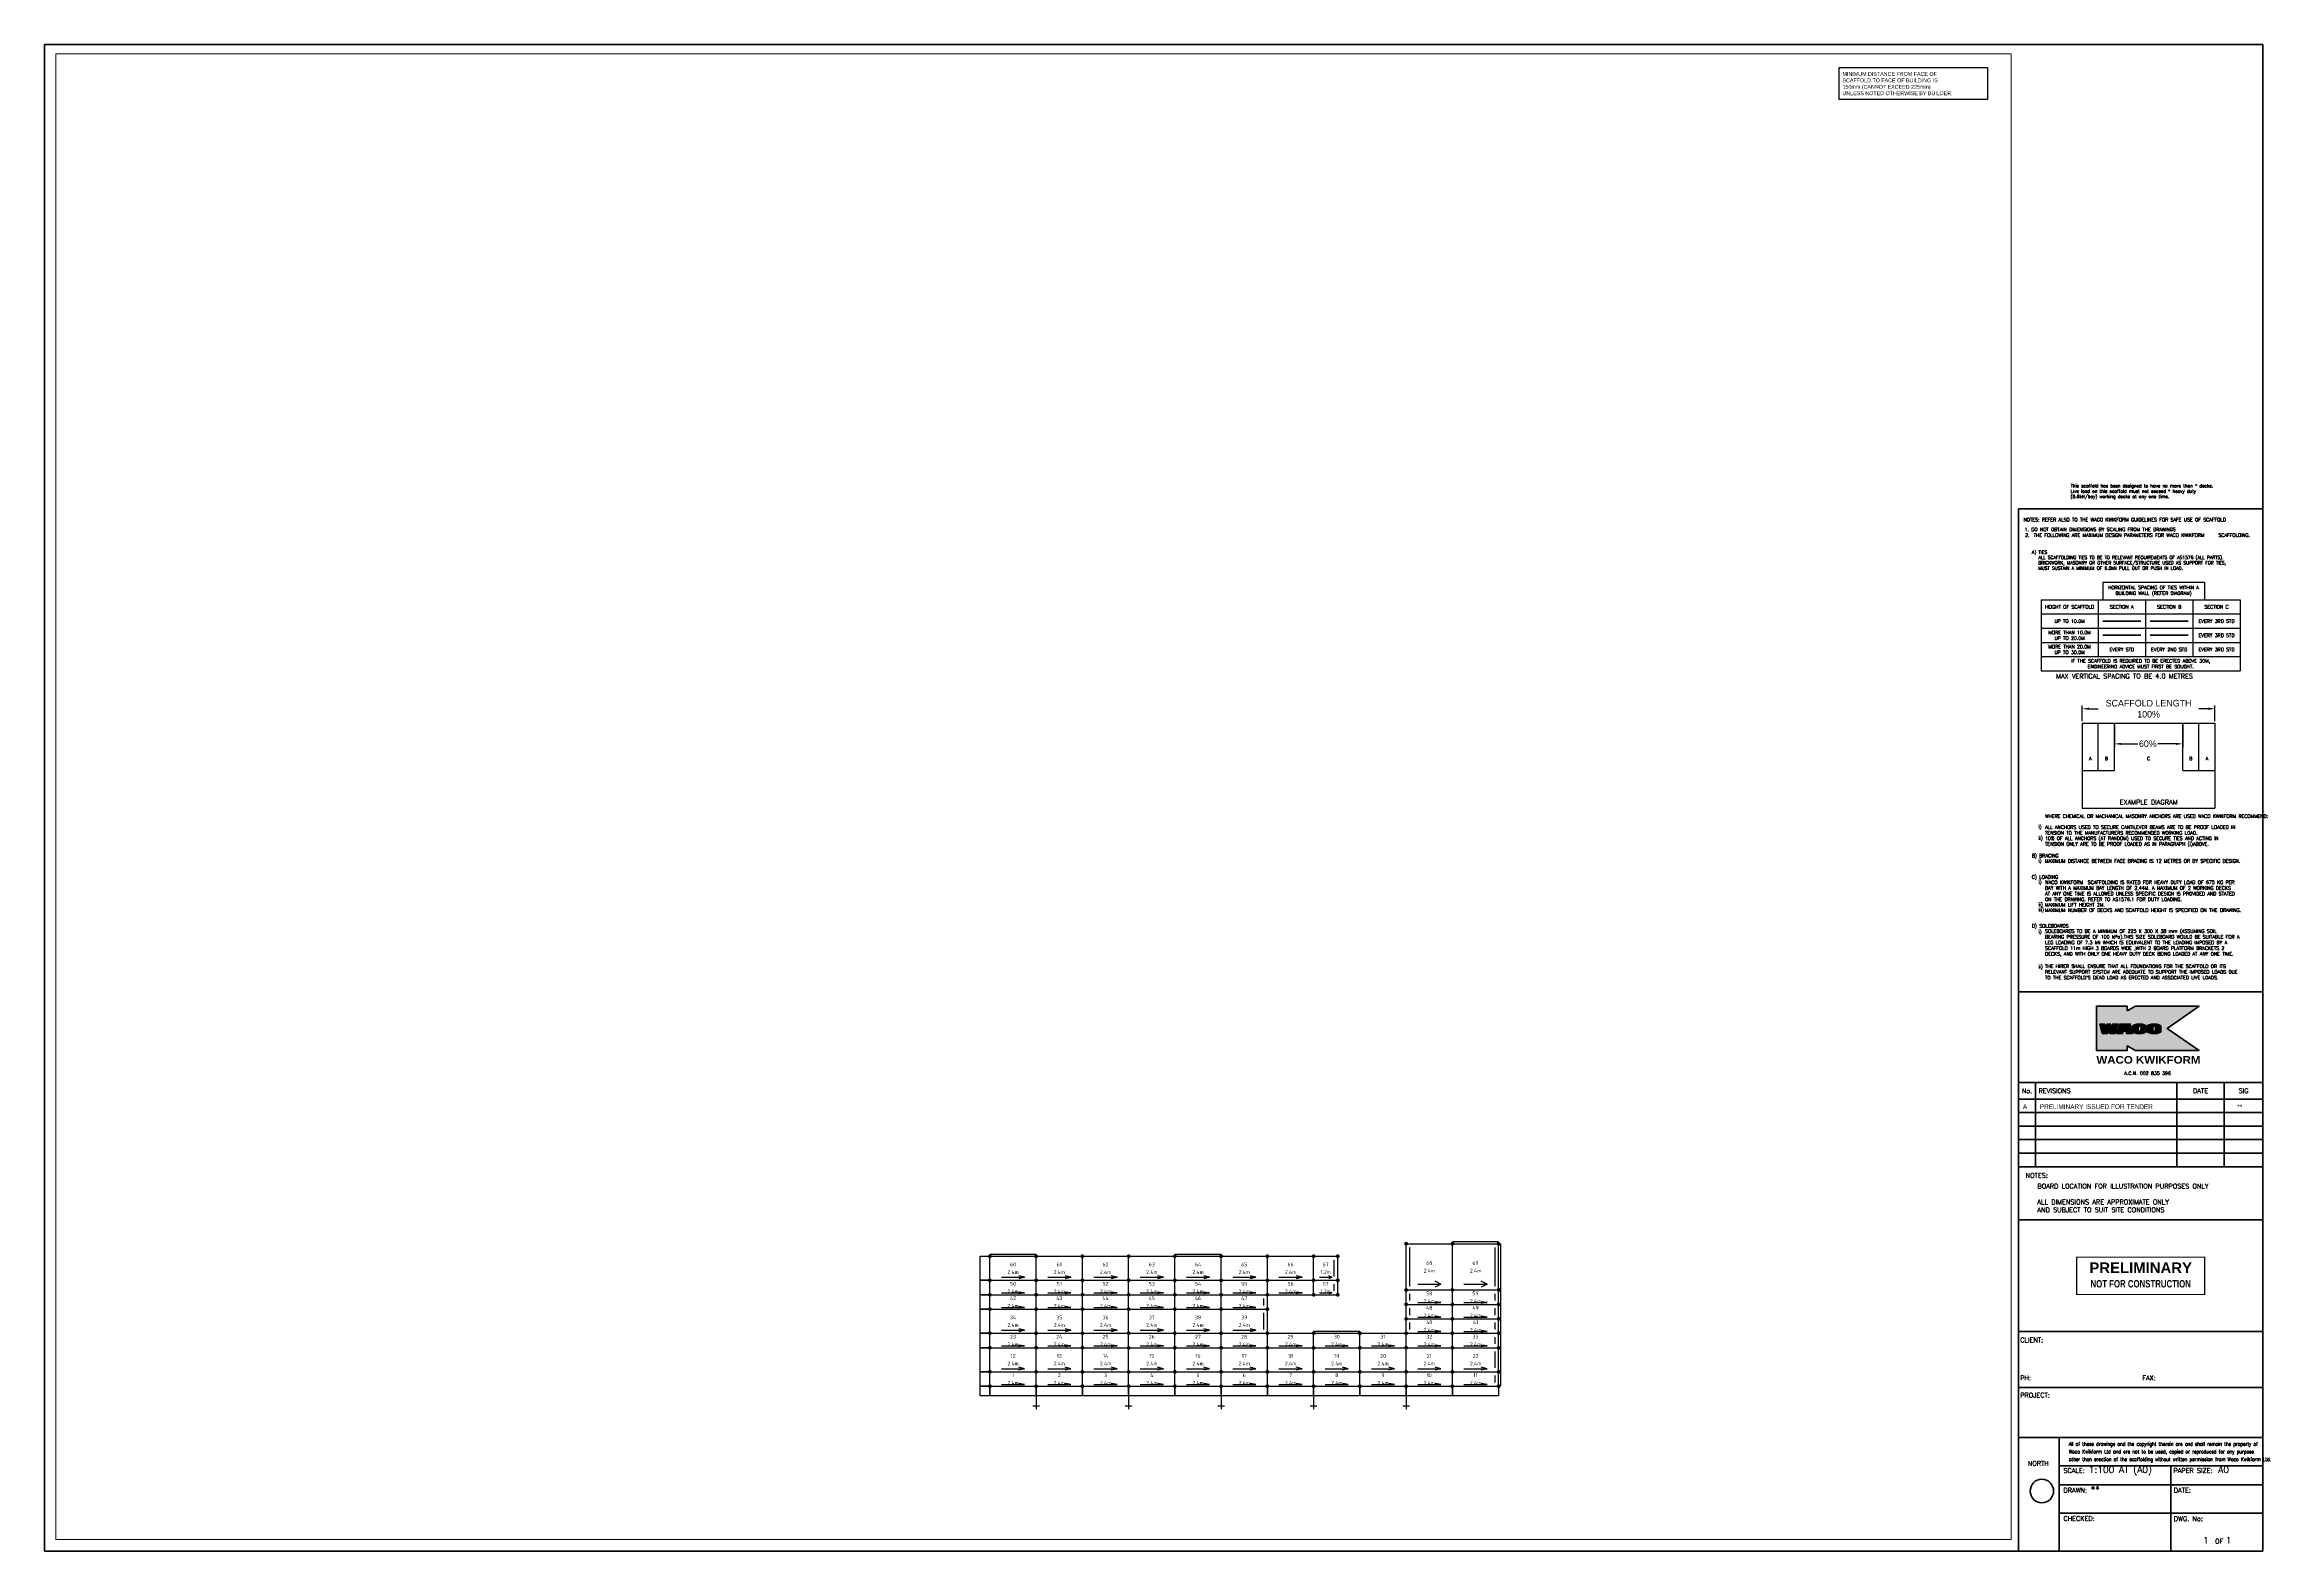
# Paper-space layout 'WACO Kwikform A0 Drawing Sheet' of a CAD drawing. Header units: millimetres. Extents: x 0 to 1172, y 0 to 795.
# The model-space entities are those that its viewports show. They can reach past a viewport. Long polylines and large blocks are cut down to what shows.
import ezdxf
from ezdxf.enums import TextEntityAlignment as Align

# ---------------------------------------------------------------- set-up
doc = ezdxf.new("R2010")
doc.units = ezdxf.units.MM
doc.header["$PDMODE"] = 34
doc.header["$PDSIZE"] = -10
doc.linetypes.add('KwikScaf_DASHED', pattern=[3.75, 2.5, -1.25])
doc.linetypes.add('KwikScaf_Line', pattern=[1, 1, 0])
doc.layers.get('0').update_dxf_attribs({"linetype": 'CONTINUOUS'})
doc.layers.get('Defpoints').update_dxf_attribs({"linetype": 'CONTINUOUS'})
for name, color, linetype in [('DISTANCE', 3, 'CONTINUOUS'), ('KwikScaf Schematic', 7, 'CONTINUOUS'), ('PRELIMINARY', 7, 'CONTINUOUS'), ('RED', 8, 'CONTINUOUS')]:
    doc.layers.add(name, color=color, linetype=linetype)
for name, color, linetype, lineweight in [('Sheet 018', 10, 'CONTINUOUS', 18), ('Sheet 025', 7, 'CONTINUOUS', 25), ('Sheet 035', 5, 'CONTINUOUS', 35), ('Sheet 050', 130, 'CONTINUOUS', 50), ('Sheet 070', 180, 'CONTINUOUS', 70)]:
    doc.layers.add(name, color=color, linetype=linetype, lineweight=lineweight)
doc.layers.add('Viewport', color=7, linetype='CONTINUOUS', plot=False)
doc.styles.add('ARCH', font='archd.shx', dxfattribs={"height": 250})
doc.styles.add('KwikScaf ISO', font='isocp.shx')
doc.styles.add('ROMANS', font='romans')
doc.styles.add('STAMP', font='ARIALBD.TTF')
doc.styles.add('WACO', font='ariblk.TTF')
doc.dimstyles.new('ISO-35', dxfattribs={"dimscale": 0, "dimtxt": 3.5, "dimasz": 3.5, "dimexe": 1.75, "dimexo": 0.875, "dimgap": 0.875, "dimtad": 1, "dimdsep": 46, "dimtxsty": 'Standard', "dimcen": 3.5, "dimadec": 0, "dimazin": 0, "dimtfac": 1, "dimtmove": 2, "dimatfit": 3, "dimfxl": 1, "dimtolj": 1, "dimtzin": 0, "dimarcsym": 0})
pattern_1 = [(0, (0, 0), (0, 0.174625), [0.127, -0.047625]), (90, (0, 0), (-0.174625, 1e-17), [0.127, -0.047625])]

# ---------------------------------------------------------------- blocks, each defined once
blk = doc.blocks.new('PREL')
at = {"layer": 'RED', "const_width": 100}
blk.add_lwpolyline([(6000, 1750), (-6000, 1750), (-6000, -1750), (6000, -1750)], close=True, dxfattribs=at)
at = {"layer": 'RED', "style": 'STAMP'}
blk.add_text('PRELIMINARY', height=1000, dxfattribs=at).set_placement((0, 750), align=Align.MIDDLE)
at = {"layer": 'RED', "style": 'STAMP', "width": 0.75}
blk.add_text('NOT FOR CONSTRUCTION', height=700, dxfattribs=at).set_placement((0, -750), align=Align.MIDDLE)
blk = doc.blocks.new('REVDES')
at = {"style": 'ARCH'}
for tag, p in [('01', (2.3, 1.9)), ('03', (87.7, 1.9)), ('04', (115.4, 1.9))]:
    blk.add_attdef(tag, p, '', height=2.5, dxfattribs=at)
at = {"style": 'ARCH', "width": 0.85}
blk.add_attdef('02', (11.2, 1.9), '', height=2.5, dxfattribs=at)
blk = doc.blocks.new('*D31')
at = {"color": 0, "lineweight": -2}
for p, q in [((1074.7, 437.9), (1074.7, 446.2)), ((1144.7, 437.9), (1144.7, 446.2)), ((1078.2, 444.5), (1083.1, 444.5)), ((1141.2, 444.5), (1136.2, 444.5))]:
    blk.add_line(p, q, dxfattribs=at)
at = {"color": 0}
for points in [[(1078.2, 445.1), (1078.2, 443.9), (1074.7, 444.5)], [(1141.2, 445.1), (1141.2, 443.9), (1144.7, 444.5)]]:
    blk.add_solid(points, dxfattribs=at)
at = {"layer": 'Defpoints', "color": 0}
for p in [(1074.7, 437), (1144.7, 444.5), (1144.7, 437)]:
    blk.add_point(p, dxfattribs=at)
at = {"color": 0, "insert": (1109.7, 444.5), "char_height": 3.5, "attachment_point": 5}
blk.add_mtext('\\A1;SCAFFOLD LENGTH\\P100%', dxfattribs=at)
blk = doc.blocks.new('*D32')
at = {"color": 0, "lineweight": -2}
for p, q in [((1091.7, 436.1), (1091.7, 424.2)), ((1127.7, 436.1), (1127.7, 424.2)), ((1095.2, 426), (1104, 426)), ((1124.2, 426), (1114.5, 426))]:
    blk.add_line(p, q, dxfattribs=at)
at = {"color": 0}
for points in [[(1095.2, 426.5), (1095.2, 425.4), (1091.7, 426)], [(1124.2, 426.5), (1124.2, 425.4), (1127.7, 426)]]:
    blk.add_solid(points, dxfattribs=at)
at = {"layer": 'Defpoints', "color": 0}
for p in [(1091.7, 437), (1127.7, 437), (1127.7, 426)]:
    blk.add_point(p, dxfattribs=at)
at = {"color": 0, "insert": (1109.3, 426), "char_height": 3.5, "attachment_point": 5}
blk.add_mtext('\\A1;60%', dxfattribs=at)
blk = doc.blocks.new('REVISED TITLE')
at = {"layer": 'Sheet 025', "style": 'ROMANS'}
for s, p in [('CLIENT:', (-128, 110.2)), ('PH:', (-128, 90.2)), ('PROJECT:', (-128, 81.1)), ('FAX:', (-63.6, 90.2)), ('SCALE:', (-105.2, 41.3)), ('PAPER SIZE:', (-47.2, 41.3)), ('DRAWN:', (-105.2, 30.9)), ('DATE:', (-47, 30.9)), ('CHECKED:', (-105.2, 16)), ('DWG. No:', (-47, 15.9)), ('OF', (-25.2, 4))]:
    blk.add_text(s, height=2.5, dxfattribs=at).set_placement(p)
at = {"layer": 'Sheet 035', "style": 'ROMANS'}
for tag, p in [('CLIENT_CONTACT', (-110.6, 110.2)), ('COMPANY', (-110.6, 105.2)), ('ADDRESS_STREET', (-110.6, 100.2)), ('CITY', (-110.6, 95.2)), ('PHONE_NO.', (-110.6, 90.2)), ('PROJECT_TITLE:', (-110.6, 81.1)), ('FAX_NO.', (-46.2, 90.2)), ('PROJECT_DESCRIPTION', (-110.6, 76.1)), ('PROJECT_DESCRIPTION_2', (-110.6, 71.1)), ('PROJECT_DESCRIPTION_3', (-110.6, 66.1)), ('PROJECT_DESCRIPTION_4', (-110.6, 61.1)), ('SCALE', (-91.8, 41.3)), ('PAPER_SIZE', (-23.6, 41.3)), ('DRAFTSMAN', (-90.8, 30.9)), ('DATE', (-35.6, 30.9)), ('DWG_NO', (-46.2, 9.9))]:
    blk.add_attdef(tag, p, '', height=3.5, dxfattribs=at)
for tag, p in [('PAGE_NO.', (-30.1, 4)), ('OF_PAGES.', (-18.1, 4))]:
    blk.add_attdef(tag, text='', height=3.5, dxfattribs=at).set_placement(p, align=Align.CENTER)
blk = doc.blocks.new('WACO LOGO')
h = blk.add_hatch()
h.set_pattern_fill('ANGLE', color=140, scale=0.025, style=0)
h.set_pattern_definition(pattern_1)
h.paths.add_polyline_path([(493.7, 275.3), (494.3, 273.1), (497.1, 273.1), (498.4, 278.1), (495.8, 278.1), (495.2, 275.9), (494.6, 278.1), (492.7, 278.1), (492.1, 275.9), (491.6, 278.1), (489, 278.1), (490.3, 273.1), (493.1, 273.1)])
h = blk.add_hatch()
h.set_pattern_fill('ANGLE', color=140, scale=0.025, style=0)
h.set_pattern_definition(pattern_1)
h.paths.add_polyline_path([(505, 278.1), (499.3, 278.1), (498, 273.1), (501, 273.1), (501.3, 274.3), (502.8, 274.3), (503.1, 273.1), (506.3, 273.1)])
h.paths.add_polyline_path([(502.1, 276.7), (502.6, 275), (501.7, 275)], flags=16)
h = blk.add_hatch()
h.set_pattern_fill('ANGLE', color=140, scale=0.025, style=0)
h.set_pattern_definition(pattern_1)
edge = h.paths.add_edge_path()
edge.add_ellipse((510, 276.8), major_axis=(-0.658, 0), ratio=0.455652, start_angle=180, end_angle=360, ccw=False)
edge.add_line((510.6, 276.8), (510.6, 276.4))
edge.add_line((510.6, 276.4), (513.5, 276.4))
edge.add_line((513.5, 276.4), (513.5, 277))
edge.add_ellipse((509.9, 277), major_axis=(-3.61, 0), ratio=0.304653, start_angle=180, end_angle=360)
edge.add_line((506.3, 277), (506.3, 274.2))
edge.add_ellipse((509.9, 274.2), major_axis=(-3.61, 0), ratio=0.304653, start_angle=0, end_angle=180)
edge.add_line((513.5, 274.2), (513.5, 275.5))
edge.add_line((513.5, 275.5), (510.6, 275.5))
edge.add_line((510.6, 275.5), (510.6, 274.4))
edge.add_ellipse((510, 274.5), major_axis=(-0.658, 0), ratio=0.455652, start_angle=0, end_angle=180, ccw=False)
edge.add_line((509.3, 274.5), (509.3, 276.9))
h = blk.add_hatch()
h.set_pattern_fill('ANGLE', color=140, scale=0.025, style=0)
h.set_pattern_definition(pattern_1)
edge = h.paths.add_edge_path()
edge.add_ellipse((517.6, 277), major_axis=(-3.61, 0), ratio=0.304653, start_angle=180, end_angle=360)
edge.add_line((514, 277), (514, 274.2))
edge.add_ellipse((517.6, 274.2), major_axis=(-3.61, 0), ratio=0.304653, start_angle=0, end_angle=180)
edge.add_line((521.2, 274.2), (521.2, 277))
edge = h.paths.add_edge_path(flags=16)
edge.add_ellipse((517.7, 276.8), major_axis=(-0.658, 0), ratio=0.455652, start_angle=180, end_angle=360, ccw=False)
edge.add_line((518.3, 276.8), (518.3, 274.4))
edge.add_ellipse((517.7, 274.5), major_axis=(-0.658, 0), ratio=0.455652, start_angle=0, end_angle=180, ccw=False)
edge.add_line((517, 274.5), (517, 276.9))
at = {"layer": 'Sheet 070'}
h = blk.add_hatch(color=51, dxfattribs=at)
h.paths.add_polyline_path([(501.7, 275), (502.6, 275), (502.1, 276.7)], flags=0)
h.paths.add_polyline_path([(506.3, 273.1), (505, 278.1), (499.3, 278.1), (498, 273.1), (501, 273.1), (501.3, 274.3), (502.8, 274.3), (503.1, 273.1)], flags=16)
h.paths.add_polyline_path([(490.3, 273.1), (489, 278.1), (491.6, 278.1), (492.1, 275.9), (492.7, 278.1), (494.6, 278.1), (495.2, 275.9), (495.8, 278.1), (498.4, 278.1), (497.1, 273.1), (494.3, 273.1), (493.7, 275.3), (493.1, 273.1)], flags=16)
h.paths.add_polyline_path([(503.4, 285.1), (503.4, 287.6), (487.2, 287.6), (487.2, 264.1), (503.4, 264.1), (503.4, 266.6), (507.8, 264.1), (541.3, 264.1), (524.5, 275.8), (541.3, 287.6), (507.8, 287.6)])
edge = h.paths.add_edge_path(flags=16)
edge.add_line((510.6, 274.5), (510.6, 275.5))
edge.add_line((510.6, 275.5), (513.5, 275.5))
edge.add_line((513.5, 275.5), (513.5, 274.2))
edge.add_ellipse((509.9, 274.2), major_axis=(-3.61, 0), ratio=0.304653, start_angle=0, end_angle=180, ccw=False)
edge.add_line((506.3, 274.2), (506.3, 277))
edge.add_ellipse((509.9, 277), major_axis=(-3.61, 0), ratio=0.304653, start_angle=180, end_angle=360, ccw=False)
edge.add_line((513.5, 277), (513.5, 276.4))
edge.add_line((513.5, 276.4), (510.6, 276.4))
edge.add_line((510.6, 276.4), (510.6, 276.8))
edge.add_ellipse((510, 276.8), major_axis=(-0.658, 0), ratio=0.455652, start_angle=180, end_angle=360)
edge.add_line((509.3, 276.8), (509.3, 274.5))
edge.add_ellipse((510, 274.5), major_axis=(-0.658, 0), ratio=0.455652, start_angle=0, end_angle=180)
edge = h.paths.add_edge_path(flags=16)
edge.add_ellipse((517.6, 274.2), major_axis=(-3.61, 0), ratio=0.304653, start_angle=0, end_angle=180, ccw=False)
edge.add_line((514, 274.2), (514, 277))
edge.add_ellipse((517.6, 277), major_axis=(-3.61, 0), ratio=0.304653, start_angle=180, end_angle=360, ccw=False)
edge.add_line((521.2, 277), (521.2, 274.2))
edge = h.paths.add_edge_path(flags=0)
edge.add_line((517, 276.8), (517, 274.5))
edge.add_ellipse((517.7, 274.5), major_axis=(-0.658, 0), ratio=0.455652, start_angle=0, end_angle=180)
edge.add_line((518.3, 274.5), (518.3, 276.8))
edge.add_ellipse((517.7, 276.8), major_axis=(-0.658, 0), ratio=0.455652, start_angle=180, end_angle=360)
for p, q in [((506.3, 277), (506.3, 274.2)), ((509.3, 276.8), (509.3, 274.5)), ((510.6, 276.8), (510.6, 276.4)), ((510.6, 276.4), (513.5, 276.4)), ((513.5, 276.4), (513.5, 277)), ((514, 277), (514, 274.2)), ((517, 276.8), (517, 274.5)), ((518.3, 276.8), (518.3, 274.5)), ((521.2, 274.2), (521.2, 277))]:
    blk.add_line(p, q, dxfattribs=at)
at = {"layer": 'Sheet 070', "color": 7}
blk.add_lwpolyline([(503.4, 285.1), (503.4, 287.6), (487.2, 287.6), (487.2, 264.1), (503.4, 264.1), (503.4, 266.6), (507.8, 264.1), (541.3, 264.1), (524.5, 275.8), (541.3, 287.6), (507.8, 287.6)], close=True, dxfattribs=at)
at = {"layer": 'Sheet 070'}
for points in [[(490.3, 273.1), (489, 278.1), (491.6, 278.1), (492.1, 275.9), (492.7, 278.1), (494.6, 278.1), (495.2, 275.9), (495.8, 278.1), (498.4, 278.1), (497.1, 273.1), (494.3, 273.1), (493.7, 275.3), (493.1, 273.1), (490.3, 273.1)], [(506.3, 273.1), (505, 278.1), (499.3, 278.1), (498, 273.1), (501, 273.1), (501.3, 274.3), (502.8, 274.3), (503.1, 273.1)], [(501.7, 275), (502.6, 275), (502.1, 276.7)]]:
    blk.add_lwpolyline(points, close=True, dxfattribs=at)
blk.add_lwpolyline([(510.6, 274.5), (510.6, 275.5), (513.5, 275.5), (513.5, 274.2)], dxfattribs=at)
for centre, major_axis, ratio in [((509.9, 277), (-3.61, 0), 0.304653), ((510, 276.8), (-0.658, 0), 0.455652), ((517.6, 277), (-3.61, 0), 0.304653), ((517.7, 276.8), (-0.658, 0), 0.455652)]:
    blk.add_ellipse(centre, major_axis=major_axis, ratio=ratio, start_param=3.141593, end_param=6.283185, dxfattribs=at)
at = {"layer": 'Sheet 070', "extrusion": (0, 0, -1)}
for centre, major_axis, ratio in [((509.9, 274.2), (-3.61, 0), 0.304653), ((510, 274.5), (-0.658, 0), 0.455652), ((517.6, 274.2), (-3.61, 0), 0.304653), ((517.7, 274.5), (-0.658, 0), 0.455652)]:
    blk.add_ellipse(centre, major_axis=major_axis, ratio=ratio, start_param=3.141593, end_param=6.283185, dxfattribs=at)

msp = doc.modelspace()

# ---------------------------------------------------------------- linework, layer by layer
at = {"layer": 'KwikScaf Schematic', "color": 3, "linetype": 'KwikScaf_Line'}
for p, q in [((68403, 12968), (70842, 12968)), ((68403, 10529), (68403, 12968)), ((70842, 10529), (70842, 12968)), ((70842, 12968), (73281, 12968)), ((73281, 10529), (73281, 12968)), ((45944, 11037), (45944, 12307)), ((45944, 12307), (46452, 12307)), ((46452, 12307), (48891, 12307)), ((46452, 11037), (46452, 12307)), ((48891, 11037), (48891, 12307)), ((48891, 12307), (51330, 12307)), ((51330, 11037), (51330, 12307)), ((51330, 12307), (53769, 12307)), ((53769, 11037), (53769, 12307)), ((53769, 12307), (56208, 12307)), ((56208, 11037), (56208, 12307)), ((56208, 12307), (58647, 12307)), ((58647, 11037), (58647, 12307)), ((58647, 12307), (61086, 12307)), ((61086, 11037), (61086, 12307)), ((61086, 12307), (63525, 12307)), ((63525, 11037), (63525, 12307)), ((45944, 10275), (45944, 11037)), ((45944, 11037), (46452, 11037)), ((46452, 11037), (45944, 11037)), ((46452, 11037), (48891, 11037)), ((46452, 10275), (46452, 11037)), ((47062, 11196), (48282, 11196)), ((48282, 11196), (47977, 11275)), ((48282, 11196), (47977, 11117)), ((48891, 10275), (48891, 11037)), ((48891, 11037), (51330, 11037)), ((49501, 11196), (50721, 11196)), ((50721, 11196), (50416, 11275)), ((50721, 11196), (50416, 11117)), ((51330, 10275), (51330, 11037)), ((51330, 11037), (53769, 11037)), ((51940, 11196), (53160, 11196)), ((53160, 11196), (52855, 11275)), ((53160, 11196), (52855, 11117)), ((53769, 10275), (53769, 11037)), ((53769, 11037), (56208, 11037)), ((54379, 11196), (55599, 11196)), ((55599, 11196), (55294, 11275)), ((55599, 11196), (55294, 11117)), ((56208, 10275), (56208, 11037)), ((56208, 11037), (58647, 11037)), ((56818, 11196), (58038, 11196)), ((58038, 11196), (57733, 11275)), ((58038, 11196), (57733, 11117)), ((58647, 10275), (58647, 11037)), ((58647, 11037), (61086, 11037)), ((59257, 11196), (60477, 11196)), ((60477, 11196), (60172, 11275)), ((60477, 11196), (60172, 11117)), ((61086, 10275), (61086, 11037)), ((61086, 11037), (63525, 11037)), ((61086, 11037), (63525, 11037)), ((61696, 11196), (62916, 11196)), ((62916, 11196), (62611, 11275)), ((62916, 11196), (62611, 11117)), ((63525, 10275), (63525, 11037)), ((69013, 10834), (70233, 10834)), ((70233, 10834), (69928, 10987)), ((70233, 10834), (69928, 10682)), ((71452, 10834), (72672, 10834)), ((72672, 10834), (72367, 10987)), ((72672, 10834), (72367, 10682)), ((45944, 9513), (45944, 10275)), ((45944, 10275), (46452, 10275)), ((46452, 10275), (45944, 10275)), ((46452, 9513), (45944, 9513)), ((45944, 8243), (45944, 9513)), ((45944, 9513), (46452, 9513)), ((46452, 10275), (48891, 10275)), ((46452, 9513), (46452, 10275)), ((46452, 9513), (48891, 9513)), ((46452, 8243), (46452, 9513)), ((47062, 10371), (48282, 10371)), ((47062, 9609), (48282, 9609)), ((48282, 10371), (47977, 10418)), ((48282, 10371), (47977, 10323)), ((48282, 9609), (47977, 9656)), ((48282, 9609), (47977, 9561)), ((48891, 9513), (48891, 10275)), ((48891, 10275), (51330, 10275)), ((48891, 8243), (48891, 9513)), ((48891, 9513), (51330, 9513)), ((49501, 10371), (50721, 10371)), ((49501, 9609), (50721, 9609)), ((50721, 10371), (50416, 10418)), ((50721, 10371), (50416, 10323)), ((50721, 9609), (50416, 9656)), ((50721, 9609), (50416, 9561)), ((51330, 9513), (51330, 10275)), ((51330, 10275), (53769, 10275)), ((51330, 8243), (51330, 9513)), ((51330, 9513), (53769, 9513)), ((51940, 10371), (53160, 10371)), ((51940, 9609), (53160, 9609)), ((53160, 10371), (52855, 10418)), ((53160, 10371), (52855, 10323)), ((53160, 9609), (52855, 9656)), ((53160, 9609), (52855, 9561)), ((53769, 9513), (53769, 10275)), ((53769, 10275), (56208, 10275)), ((53769, 8243), (53769, 9513)), ((53769, 9513), (56208, 9513)), ((54379, 10371), (55599, 10371)), ((54379, 9609), (55599, 9609)), ((55599, 10371), (55294, 10418)), ((55599, 10371), (55294, 10323)), ((55599, 9609), (55294, 9656)), ((55599, 9609), (55294, 9561)), ((56208, 9513), (56208, 10275)), ((56208, 10275), (58647, 10275)), ((56208, 8243), (56208, 9513)), ((56208, 9513), (58647, 9513)), ((56818, 10371), (58038, 10371)), ((56818, 9609), (58038, 9609)), ((58038, 10371), (57733, 10418)), ((58038, 10371), (57733, 10323)), ((58038, 9609), (57733, 9656)), ((58038, 9609), (57733, 9561)), ((58647, 9513), (58647, 10275)), ((58647, 10275), (61086, 10275)), ((58647, 8243), (58647, 9513)), ((58647, 9513), (61086, 9513)), ((59257, 10371), (60477, 10371)), ((59257, 9609), (60477, 9609)), ((60477, 10371), (60172, 10418)), ((60477, 10371), (60172, 10323)), ((60477, 9609), (60172, 9656)), ((60477, 9609), (60172, 9561)), ((61086, 9513), (61086, 10275)), ((61086, 10275), (63525, 10275)), ((61086, 8243), (61086, 9513)), ((61696, 10371), (62916, 10371)), ((62916, 10371), (62611, 10418)), ((62916, 10371), (62611, 10323)), ((68403, 10529), (70842, 10529)), ((68403, 9767), (68403, 10529)), ((68403, 9767), (70842, 9767)), ((68403, 9005), (68403, 9767)), ((69013, 9863), (70233, 9863)), ((70233, 9863), (69928, 9910)), ((70233, 9863), (69928, 9815)), ((70842, 9767), (70842, 10529)), ((70842, 10529), (73281, 10529)), ((70842, 9005), (70842, 9767)), ((70842, 9767), (73281, 9767)), ((71452, 9863), (72672, 9863)), ((72672, 9863), (72367, 9910)), ((72672, 9863), (72367, 9815)), ((73281, 9767), (73281, 10529)), ((73281, 9005), (73281, 9767)), ((46452, 8243), (45944, 8243)), ((45944, 7481), (45944, 8243)), ((45944, 8243), (46452, 8243)), ((46452, 8243), (48891, 8243)), ((46452, 7481), (46452, 8243)), ((47062, 8402), (48282, 8402)), ((48282, 8402), (47977, 8481)), ((48282, 8402), (47977, 8323)), ((48891, 7481), (48891, 8243)), ((48891, 8243), (51330, 8243)), ((49501, 8402), (50721, 8402)), ((50721, 8402), (50416, 8481)), ((50721, 8402), (50416, 8323)), ((51330, 7481), (51330, 8243)), ((51330, 8243), (53769, 8243)), ((51940, 8402), (53160, 8402)), ((53160, 8402), (52855, 8481)), ((53160, 8402), (52855, 8323)), ((53769, 7481), (53769, 8243)), ((53769, 8243), (56208, 8243)), ((54379, 8402), (55599, 8402)), ((55599, 8402), (55294, 8481)), ((55599, 8402), (55294, 8323)), ((56208, 7481), (56208, 8243)), ((56208, 8243), (58647, 8243)), ((56818, 8402), (58038, 8402)), ((58038, 8402), (57733, 8481)), ((58038, 8402), (57733, 8323)), ((58647, 7481), (58647, 8243)), ((58647, 8243), (61086, 8243)), ((59257, 8402), (60477, 8402)), ((60477, 8402), (60172, 8481)), ((60477, 8402), (60172, 8323)), ((61086, 7481), (61086, 8243)), ((61086, 8243), (63525, 8243)), ((63525, 8243), (65964, 8243)), ((63525, 7481), (63525, 8243)), ((65964, 8243), (68403, 8243)), ((65964, 7481), (65964, 8243)), ((68403, 9005), (70842, 9005)), ((68403, 8243), (68403, 9005)), ((68403, 8243), (70842, 8243)), ((68403, 7481), (68403, 8243)), ((69013, 9101), (70233, 9101)), ((69013, 8339), (70233, 8339)), ((70233, 9101), (69928, 9148)), ((70233, 9101), (69928, 9053)), ((70233, 8339), (69928, 8386)), ((70233, 8339), (69928, 8291)), ((70842, 8243), (70842, 9005)), ((70842, 9005), (73281, 9005)), ((70842, 8243), (73281, 8243)), ((70842, 7481), (70842, 8243)), ((71452, 9101), (72672, 9101)), ((71452, 8339), (72672, 8339)), ((72672, 9101), (72367, 9148)), ((72672, 9101), (72367, 9053)), ((72672, 8339), (72367, 8386)), ((72672, 8339), (72367, 8291)), ((73281, 8243), (73281, 9005)), ((73281, 7481), (73281, 8243)), ((45944, 6211), (45944, 7481)), ((45944, 7481), (46452, 7481)), ((46452, 7481), (45944, 7481)), ((46452, 7481), (48891, 7481)), ((46452, 6211), (46452, 7481)), ((47062, 7577), (48282, 7577)), ((48282, 7577), (47977, 7624)), ((48282, 7577), (47977, 7529)), ((48891, 6211), (48891, 7481)), ((48891, 7481), (51330, 7481)), ((49501, 7577), (50721, 7577)), ((50721, 7577), (50416, 7624)), ((50721, 7577), (50416, 7529)), ((51330, 6211), (51330, 7481)), ((51330, 7481), (53769, 7481)), ((51940, 7577), (53160, 7577)), ((53160, 7577), (52855, 7624)), ((53160, 7577), (52855, 7529)), ((53769, 6211), (53769, 7481)), ((53769, 7481), (56208, 7481)), ((54379, 7577), (55599, 7577)), ((55599, 7577), (55294, 7624)), ((55599, 7577), (55294, 7529)), ((56208, 6211), (56208, 7481)), ((56208, 7481), (58647, 7481)), ((56818, 7577), (58038, 7577)), ((58038, 7577), (57733, 7624)), ((58038, 7577), (57733, 7529)), ((58647, 6211), (58647, 7481)), ((58647, 7481), (61086, 7481)), ((59257, 7577), (60477, 7577)), ((60477, 7577), (60172, 7624)), ((60477, 7577), (60172, 7529)), ((61086, 6211), (61086, 7481)), ((61086, 7481), (63525, 7481)), ((61696, 7577), (62916, 7577)), ((62916, 7577), (62611, 7624)), ((62916, 7577), (62611, 7529)), ((63525, 6211), (63525, 7481)), ((63525, 7481), (65964, 7481)), ((64135, 7577), (65355, 7577)), ((65355, 7577), (65050, 7624)), ((65355, 7577), (65050, 7529)), ((65964, 6211), (65964, 7481)), ((65964, 7481), (68403, 7481)), ((66574, 7577), (67794, 7577)), ((67794, 7577), (67489, 7624)), ((67794, 7577), (67489, 7529)), ((68403, 6211), (68403, 7481)), ((68403, 7481), (70842, 7481)), ((69013, 7577), (70233, 7577)), ((70233, 7577), (69928, 7624)), ((70233, 7577), (69928, 7529)), ((70842, 6211), (70842, 7481)), ((70842, 7481), (73281, 7481)), ((71452, 7577), (72672, 7577)), ((72672, 7577), (72367, 7624)), ((72672, 7577), (72367, 7529)), ((73281, 6211), (73281, 7481)), ((45944, 5449), (45944, 6211)), ((45944, 6211), (46452, 6211)), ((46452, 6211), (45944, 6211)), ((46452, 6211), (48891, 6211)), ((46452, 5449), (46452, 6211)), ((47062, 6370), (48282, 6370)), ((48282, 6370), (47977, 6449)), ((48282, 6370), (47977, 6291)), ((48891, 5449), (48891, 6211)), ((48891, 6211), (51330, 6211)), ((49501, 6370), (50721, 6370)), ((50721, 6370), (50416, 6449)), ((50721, 6370), (50416, 6291)), ((51330, 5449), (51330, 6211)), ((51330, 6211), (53769, 6211)), ((51940, 6370), (53160, 6370)), ((53160, 6370), (52855, 6449)), ((53160, 6370), (52855, 6291)), ((53769, 5449), (53769, 6211)), ((53769, 6211), (56208, 6211)), ((54379, 6370), (55599, 6370)), ((55599, 6370), (55294, 6449)), ((55599, 6370), (55294, 6291)), ((56208, 5449), (56208, 6211)), ((56208, 6211), (58647, 6211)), ((56818, 6370), (58038, 6370)), ((58038, 6370), (57733, 6449)), ((58038, 6370), (57733, 6291)), ((58647, 5449), (58647, 6211)), ((58647, 6211), (61086, 6211)), ((59257, 6370), (60477, 6370)), ((60477, 6370), (60172, 6449)), ((60477, 6370), (60172, 6291)), ((61086, 5449), (61086, 6211)), ((61086, 6211), (63525, 6211)), ((61696, 6370), (62916, 6370)), ((62916, 6370), (62611, 6449)), ((62916, 6370), (62611, 6291)), ((63525, 5449), (63525, 6211)), ((63525, 6211), (65964, 6211)), ((64135, 6370), (65355, 6370)), ((65355, 6370), (65050, 6449)), ((65355, 6370), (65050, 6291)), ((65964, 5449), (65964, 6211)), ((65964, 6211), (68403, 6211)), ((66574, 6370), (67794, 6370)), ((67794, 6370), (67489, 6449)), ((67794, 6370), (67489, 6291)), ((68403, 5449), (68403, 6211)), ((68403, 6211), (70842, 6211)), ((69013, 6370), (70233, 6370)), ((70233, 6370), (69928, 6449)), ((70233, 6370), (69928, 6291)), ((70842, 5449), (70842, 6211)), ((70842, 6211), (73281, 6211)), ((71452, 6370), (72672, 6370)), ((72672, 6370), (72367, 6449)), ((72672, 6370), (72367, 6291)), ((73281, 5449), (73281, 6211)), ((46452, 5449), (45944, 5449)), ((45944, 4941), (45944, 5449)), ((45944, 5449), (46452, 5449)), ((46452, 4941), (45944, 4941)), ((46452, 5449), (48891, 5449)), ((46452, 4941), (46452, 5449)), ((46452, 5449), (46452, 4941)), ((48891, 4941), (46452, 4941)), ((47062, 5545), (48282, 5545)), ((48282, 5545), (47977, 5592)), ((48282, 5545), (47977, 5497)), ((48891, 5449), (48891, 4941)), ((48891, 5449), (51330, 5449)), ((48891, 4941), (48891, 5449)), ((48891, 4941), (48891, 4241)), ((51330, 4941), (48891, 4941)), ((49501, 5545), (50721, 5545)), ((50721, 5545), (50416, 5592)), ((50721, 5545), (50416, 5497)), ((51330, 5449), (51330, 4941)), ((51330, 5449), (53769, 5449)), ((51330, 4941), (51330, 5449)), ((53769, 4941), (51330, 4941)), ((51940, 5545), (53160, 5545)), ((53160, 5545), (52855, 5592)), ((53160, 5545), (52855, 5497)), ((53769, 5449), (53769, 4941)), ((53769, 5449), (56208, 5449)), ((53769, 4941), (53769, 5449)), ((53769, 4941), (53769, 4241)), ((56208, 4941), (53769, 4941)), ((54379, 5545), (55599, 5545)), ((55599, 5545), (55294, 5592)), ((55599, 5545), (55294, 5497)), ((56208, 5449), (56208, 4941)), ((56208, 5449), (58647, 5449)), ((56208, 4941), (56208, 5449)), ((58647, 4941), (56208, 4941)), ((56818, 5545), (58038, 5545)), ((58038, 5545), (57733, 5592)), ((58038, 5545), (57733, 5497)), ((58647, 5449), (58647, 4941)), ((58647, 5449), (61086, 5449)), ((58647, 4941), (58647, 5449)), ((58647, 4941), (58647, 4241)), ((61086, 4941), (58647, 4941)), ((59257, 5545), (60477, 5545)), ((60477, 5545), (60172, 5592)), ((60477, 5545), (60172, 5497)), ((61086, 5449), (61086, 4941)), ((61086, 5449), (63525, 5449)), ((61086, 4941), (61086, 5449)), ((63525, 4941), (61086, 4941)), ((61696, 5545), (62916, 5545)), ((62916, 5545), (62611, 5592)), ((62916, 5545), (62611, 5497)), ((63525, 5449), (63525, 4941)), ((63525, 5449), (65964, 5449)), ((63525, 4941), (63525, 5449)), ((63525, 4941), (63525, 4241)), ((65964, 4941), (63525, 4941)), ((64135, 5545), (65355, 5545)), ((65355, 5545), (65050, 5592)), ((65355, 5545), (65050, 5497)), ((65964, 5449), (65964, 4941)), ((65964, 5449), (68403, 5449)), ((65964, 4941), (65964, 5449)), ((68403, 4941), (65964, 4941)), ((66574, 5545), (67794, 5545)), ((67794, 5545), (67489, 5592)), ((67794, 5545), (67489, 5497)), ((68403, 5449), (68403, 4941)), ((68403, 5449), (70842, 5449)), ((68403, 4941), (68403, 5449)), ((68403, 4941), (68403, 4241)), ((70842, 4941), (68403, 4941)), ((69013, 5545), (70233, 5545)), ((70233, 5545), (69928, 5592)), ((70233, 5545), (69928, 5497)), ((70842, 5449), (70842, 4941)), ((70842, 5449), (73281, 5449)), ((70842, 4941), (70842, 5449)), ((73281, 4941), (70842, 4941)), ((71452, 5545), (72672, 5545)), ((72672, 5545), (72367, 5592)), ((72672, 5545), (72367, 5497)), ((73281, 5449), (73281, 4941)), ((48716, 4416), (49066, 4416)), ((53594, 4416), (53944, 4416)), ((58472, 4416), (58822, 4416)), ((63350, 4416), (63700, 4416)), ((68228, 4416), (68578, 4416))]:
    msp.add_line(p, q, dxfattribs=at)
at = {"layer": 'KwikScaf Schematic', "color": 3, "linetype": 'KwikScaf_DASHED'}
for p, q in [((73281, 13068), (70842, 13068)), ((73381, 12968), (73381, 10529)), ((48891, 12407), (46452, 12407)), ((58647, 12407), (56208, 12407)), ((68603, 10729), (68603, 12768)), ((73081, 12768), (73081, 10729)), ((60886, 10075), (60886, 9713)), ((68603, 9967), (68603, 10329)), ((68603, 9205), (68603, 9567)), ((73081, 10329), (73081, 9967)), ((73081, 9567), (73081, 9205)), ((73381, 10529), (73381, 9767)), ((73381, 9767), (73381, 9005)), ((60886, 9313), (60886, 8443)), ((65964, 8343), (63525, 8343)), ((68603, 8443), (68603, 8805)), ((73081, 8805), (73081, 8443)), ((73381, 9005), (73381, 8243)), ((73381, 8243), (73381, 7481)), ((73081, 8043), (73081, 7681)), ((73081, 7281), (73081, 6411)), ((73381, 7481), (73381, 6211)), ((73081, 6011), (73081, 5649)), ((73381, 6211), (73381, 5449))]:
    msp.add_line(p, q, dxfattribs=at)
at = {"layer": 'KwikScaf Schematic', "color": 1, "linetype": 'KwikScaf_Line'}
for p, q in [((63525, 12307), (64795, 12307)), ((64795, 11037), (64795, 12307)), ((63525, 11037), (64795, 11037)), ((63525, 11037), (64795, 11037)), ((63843, 11196), (64478, 11196)), ((64478, 11196), (64319, 11275)), ((64478, 11196), (64319, 11117)), ((64795, 10275), (64795, 11037)), ((63525, 10275), (64795, 10275)), ((63843, 10371), (64478, 10371)), ((64478, 10371), (64319, 10418)), ((64478, 10371), (64319, 10323))]:
    msp.add_line(p, q, dxfattribs=at)
at = {"layer": 'KwikScaf Schematic', "color": 1, "linetype": 'KwikScaf_DASHED'}
for p, q in [((64595, 12107), (64595, 11237)), ((64595, 10837), (64595, 10475))]:
    msp.add_line(p, q, dxfattribs=at)
at = {"layer": 'KwikScaf Schematic', "color": 3, "linetype": 'KwikScaf_Line'}
for points in [[(68403, 13018, 100, 100, -0.1989124), (68439, 13004, 100, 100, -0.1989124), (68453, 12968, 100, 100, -0.1989124), (68439, 12933, 100, 100, -0.1989124), (68403, 12918, 100, 100, -0.1989124), (68368, 12933, 100, 100, -0.1989124), (68353, 12968, 100, 100, -0.1989124), (68368, 13004, 100, 100, -0.1989124)], [(70842, 13018, 100, 100, -0.1989124), (70878, 13004, 100, 100, -0.1989124), (70892, 12968, 100, 100, -0.1989124), (70878, 12933, 100, 100, -0.1989124), (70842, 12918, 100, 100, -0.1989124), (70807, 12933, 100, 100, -0.1989124), (70792, 12968, 100, 100, -0.1989124), (70807, 13004, 100, 100, -0.1989124)], [(48891, 12357, 100, 100, -0.1989124), (48927, 12343, 100, 100, -0.1989124), (48941, 12307, 100, 100, -0.1989124), (48927, 12272, 100, 100, -0.1989124), (48891, 12257, 100, 100, -0.1989124), (48856, 12272, 100, 100, -0.1989124), (48841, 12307, 100, 100, -0.1989124), (48856, 12343, 100, 100, -0.1989124)], [(51330, 12357, 100, 100, -0.1989124), (51366, 12343, 100, 100, -0.1989124), (51380, 12307, 100, 100, -0.1989124), (51366, 12272, 100, 100, -0.1989124), (51330, 12257, 100, 100, -0.1989124), (51295, 12272, 100, 100, -0.1989124), (51280, 12307, 100, 100, -0.1989124), (51295, 12343, 100, 100, -0.1989124)], [(53769, 12357, 100, 100, -0.1989124), (53805, 12343, 100, 100, -0.1989124), (53819, 12307, 100, 100, -0.1989124), (53805, 12272, 100, 100, -0.1989124), (53769, 12257, 100, 100, -0.1989124), (53734, 12272, 100, 100, -0.1989124), (53719, 12307, 100, 100, -0.1989124), (53734, 12343, 100, 100, -0.1989124)], [(56208, 12357, 100, 100, -0.1989124), (56244, 12343, 100, 100, -0.1989124), (56258, 12307, 100, 100, -0.1989124), (56244, 12272, 100, 100, -0.1989124), (56208, 12257, 100, 100, -0.1989124), (56173, 12272, 100, 100, -0.1989124), (56158, 12307, 100, 100, -0.1989124), (56173, 12343, 100, 100, -0.1989124)], [(58647, 12357, 100, 100, -0.1989124), (58683, 12343, 100, 100, -0.1989124), (58697, 12307, 100, 100, -0.1989124), (58683, 12272, 100, 100, -0.1989124), (58647, 12257, 100, 100, -0.1989124), (58612, 12272, 100, 100, -0.1989124), (58597, 12307, 100, 100, -0.1989124), (58612, 12343, 100, 100, -0.1989124)], [(61086, 12357, 100, 100, -0.1989124), (61122, 12343, 100, 100, -0.1989124), (61136, 12307, 100, 100, -0.1989124), (61122, 12272, 100, 100, -0.1989124), (61086, 12257, 100, 100, -0.1989124), (61051, 12272, 100, 100, -0.1989124), (61036, 12307, 100, 100, -0.1989124), (61051, 12343, 100, 100, -0.1989124)], [(63525, 12357, 100, 100, -0.1989124), (63561, 12343, 100, 100, -0.1989124), (63575, 12307, 100, 100, -0.1989124), (63561, 12272, 100, 100, -0.1989124), (63525, 12257, 100, 100, -0.1989124), (63490, 12272, 100, 100, -0.1989124), (63475, 12307, 100, 100, -0.1989124), (63490, 12343, 100, 100, -0.1989124)], [(46452, 11087, 100, 100, -0.1989124), (46488, 11073, 100, 100, -0.1989124), (46502, 11037, 100, 100, -0.1989124), (46488, 11002, 100, 100, -0.1989124), (46452, 10987, 100, 100, -0.1989124), (46417, 11002, 100, 100, -0.1989124), (46402, 11037, 100, 100, -0.1989124), (46417, 11073, 100, 100, -0.1989124)], [(48891, 11087, 100, 100, -0.1989124), (48927, 11073, 100, 100, -0.1989124), (48941, 11037, 100, 100, -0.1989124), (48927, 11002, 100, 100, -0.1989124), (48891, 10987, 100, 100, -0.1989124), (48856, 11002, 100, 100, -0.1989124), (48841, 11037, 100, 100, -0.1989124), (48856, 11073, 100, 100, -0.1989124)], [(48891, 11087, 100, 100, -0.1989124), (48927, 11073, 100, 100, -0.1989124), (48941, 11037, 100, 100, -0.1989124), (48927, 11002, 100, 100, -0.1989124), (48891, 10987, 100, 100, -0.1989124), (48856, 11002, 100, 100, -0.1989124), (48841, 11037, 100, 100, -0.1989124), (48856, 11073, 100, 100, -0.1989124)], [(48891, 11087, 100, 100, -0.1989124), (48927, 11073, 100, 100, -0.1989124), (48941, 11037, 100, 100, -0.1989124), (48927, 11002, 100, 100, -0.1989124), (48891, 10987, 100, 100, -0.1989124), (48856, 11002, 100, 100, -0.1989124), (48841, 11037, 100, 100, -0.1989124), (48856, 11073, 100, 100, -0.1989124)], [(51330, 11087, 100, 100, -0.1989124), (51366, 11073, 100, 100, -0.1989124), (51380, 11037, 100, 100, -0.1989124), (51366, 11002, 100, 100, -0.1989124), (51330, 10987, 100, 100, -0.1989124), (51295, 11002, 100, 100, -0.1989124), (51280, 11037, 100, 100, -0.1989124), (51295, 11073, 100, 100, -0.1989124)], [(51330, 11087, 100, 100, -0.1989124), (51366, 11073, 100, 100, -0.1989124), (51380, 11037, 100, 100, -0.1989124), (51366, 11002, 100, 100, -0.1989124), (51330, 10987, 100, 100, -0.1989124), (51295, 11002, 100, 100, -0.1989124), (51280, 11037, 100, 100, -0.1989124), (51295, 11073, 100, 100, -0.1989124)], [(51330, 11087, 100, 100, -0.1989124), (51366, 11073, 100, 100, -0.1989124), (51380, 11037, 100, 100, -0.1989124), (51366, 11002, 100, 100, -0.1989124), (51330, 10987, 100, 100, -0.1989124), (51295, 11002, 100, 100, -0.1989124), (51280, 11037, 100, 100, -0.1989124), (51295, 11073, 100, 100, -0.1989124)], [(53769, 11087, 100, 100, -0.1989124), (53805, 11073, 100, 100, -0.1989124), (53819, 11037, 100, 100, -0.1989124), (53805, 11002, 100, 100, -0.1989124), (53769, 10987, 100, 100, -0.1989124), (53734, 11002, 100, 100, -0.1989124), (53719, 11037, 100, 100, -0.1989124), (53734, 11073, 100, 100, -0.1989124)], [(53769, 11087, 100, 100, -0.1989124), (53805, 11073, 100, 100, -0.1989124), (53819, 11037, 100, 100, -0.1989124), (53805, 11002, 100, 100, -0.1989124), (53769, 10987, 100, 100, -0.1989124), (53734, 11002, 100, 100, -0.1989124), (53719, 11037, 100, 100, -0.1989124), (53734, 11073, 100, 100, -0.1989124)], [(53769, 11087, 100, 100, -0.1989124), (53805, 11073, 100, 100, -0.1989124), (53819, 11037, 100, 100, -0.1989124), (53805, 11002, 100, 100, -0.1989124), (53769, 10987, 100, 100, -0.1989124), (53734, 11002, 100, 100, -0.1989124), (53719, 11037, 100, 100, -0.1989124), (53734, 11073, 100, 100, -0.1989124)], [(56208, 11087, 100, 100, -0.1989124), (56244, 11073, 100, 100, -0.1989124), (56258, 11037, 100, 100, -0.1989124), (56244, 11002, 100, 100, -0.1989124), (56208, 10987, 100, 100, -0.1989124), (56173, 11002, 100, 100, -0.1989124), (56158, 11037, 100, 100, -0.1989124), (56173, 11073, 100, 100, -0.1989124)], [(56208, 11087, 100, 100, -0.1989124), (56244, 11073, 100, 100, -0.1989124), (56258, 11037, 100, 100, -0.1989124), (56244, 11002, 100, 100, -0.1989124), (56208, 10987, 100, 100, -0.1989124), (56173, 11002, 100, 100, -0.1989124), (56158, 11037, 100, 100, -0.1989124), (56173, 11073, 100, 100, -0.1989124)], [(56208, 11087, 100, 100, -0.1989124), (56244, 11073, 100, 100, -0.1989124), (56258, 11037, 100, 100, -0.1989124), (56244, 11002, 100, 100, -0.1989124), (56208, 10987, 100, 100, -0.1989124), (56173, 11002, 100, 100, -0.1989124), (56158, 11037, 100, 100, -0.1989124), (56173, 11073, 100, 100, -0.1989124)], [(58647, 11087, 100, 100, -0.1989124), (58683, 11073, 100, 100, -0.1989124), (58697, 11037, 100, 100, -0.1989124), (58683, 11002, 100, 100, -0.1989124), (58647, 10987, 100, 100, -0.1989124), (58612, 11002, 100, 100, -0.1989124), (58597, 11037, 100, 100, -0.1989124), (58612, 11073, 100, 100, -0.1989124)], [(58647, 11087, 100, 100, -0.1989124), (58683, 11073, 100, 100, -0.1989124), (58697, 11037, 100, 100, -0.1989124), (58683, 11002, 100, 100, -0.1989124), (58647, 10987, 100, 100, -0.1989124), (58612, 11002, 100, 100, -0.1989124), (58597, 11037, 100, 100, -0.1989124), (58612, 11073, 100, 100, -0.1989124)], [(58647, 11087, 100, 100, -0.1989124), (58683, 11073, 100, 100, -0.1989124), (58697, 11037, 100, 100, -0.1989124), (58683, 11002, 100, 100, -0.1989124), (58647, 10987, 100, 100, -0.1989124), (58612, 11002, 100, 100, -0.1989124), (58597, 11037, 100, 100, -0.1989124), (58612, 11073, 100, 100, -0.1989124)], [(61086, 11087, 100, 100, -0.1989124), (61122, 11073, 100, 100, -0.1989124), (61136, 11037, 100, 100, -0.1989124), (61122, 11002, 100, 100, -0.1989124), (61086, 10987, 100, 100, -0.1989124), (61051, 11002, 100, 100, -0.1989124), (61036, 11037, 100, 100, -0.1989124), (61051, 11073, 100, 100, -0.1989124)], [(61086, 11087, 100, 100, -0.1989124), (61122, 11073, 100, 100, -0.1989124), (61136, 11037, 100, 100, -0.1989124), (61122, 11002, 100, 100, -0.1989124), (61086, 10987, 100, 100, -0.1989124), (61051, 11002, 100, 100, -0.1989124), (61036, 11037, 100, 100, -0.1989124), (61051, 11073, 100, 100, -0.1989124)], [(61086, 11087, 100, 100, -0.1989124), (61122, 11073, 100, 100, -0.1989124), (61136, 11037, 100, 100, -0.1989124), (61122, 11002, 100, 100, -0.1989124), (61086, 10987, 100, 100, -0.1989124), (61051, 11002, 100, 100, -0.1989124), (61036, 11037, 100, 100, -0.1989124), (61051, 11073, 100, 100, -0.1989124)], [(63525, 11087, 100, 100, -0.1989124), (63561, 11073, 100, 100, -0.1989124), (63575, 11037, 100, 100, -0.1989124), (63561, 11002, 100, 100, -0.1989124), (63525, 10987, 100, 100, -0.1989124), (63490, 11002, 100, 100, -0.1989124), (63475, 11037, 100, 100, -0.1989124), (63490, 11073, 100, 100, -0.1989124)], [(63525, 11087, 100, 100, -0.1989124), (63561, 11073, 100, 100, -0.1989124), (63575, 11037, 100, 100, -0.1989124), (63561, 11002, 100, 100, -0.1989124), (63525, 10987, 100, 100, -0.1989124), (63490, 11002, 100, 100, -0.1989124), (63475, 11037, 100, 100, -0.1989124), (63490, 11073, 100, 100, -0.1989124)], [(68403, 10579, 100, 100, -0.1989124), (68439, 10565, 100, 100, -0.1989124), (68453, 10529, 100, 100, -0.1989124), (68439, 10494, 100, 100, -0.1989124), (68403, 10479, 100, 100, -0.1989124), (68368, 10494, 100, 100, -0.1989124), (68353, 10529, 100, 100, -0.1989124), (68368, 10565, 100, 100, -0.1989124)], [(70842, 10579, 100, 100, -0.1989124), (70878, 10565, 100, 100, -0.1989124), (70892, 10529, 100, 100, -0.1989124), (70878, 10494, 100, 100, -0.1989124), (70842, 10479, 100, 100, -0.1989124), (70807, 10494, 100, 100, -0.1989124), (70792, 10529, 100, 100, -0.1989124), (70807, 10565, 100, 100, -0.1989124)], [(70842, 10579, 100, 100, -0.1989124), (70878, 10565, 100, 100, -0.1989124), (70892, 10529, 100, 100, -0.1989124), (70878, 10494, 100, 100, -0.1989124), (70842, 10479, 100, 100, -0.1989124), (70807, 10494, 100, 100, -0.1989124), (70792, 10529, 100, 100, -0.1989124), (70807, 10565, 100, 100, -0.1989124)], [(70842, 10579, 100, 100, -0.1989124), (70878, 10565, 100, 100, -0.1989124), (70892, 10529, 100, 100, -0.1989124), (70878, 10494, 100, 100, -0.1989124), (70842, 10479, 100, 100, -0.1989124), (70807, 10494, 100, 100, -0.1989124), (70792, 10529, 100, 100, -0.1989124), (70807, 10565, 100, 100, -0.1989124)], [(73281, 10579, 100, 100, -0.1989124), (73317, 10565, 100, 100, -0.1989124), (73331, 10529, 100, 100, -0.1989124), (73317, 10494, 100, 100, -0.1989124), (73281, 10479, 100, 100, -0.1989124), (73246, 10494, 100, 100, -0.1989124), (73231, 10529, 100, 100, -0.1989124), (73246, 10565, 100, 100, -0.1989124)], [(73281, 10579, 100, 100, -0.1989124), (73317, 10565, 100, 100, -0.1989124), (73331, 10529, 100, 100, -0.1989124), (73317, 10494, 100, 100, -0.1989124), (73281, 10479, 100, 100, -0.1989124), (73246, 10494, 100, 100, -0.1989124), (73231, 10529, 100, 100, -0.1989124), (73246, 10565, 100, 100, -0.1989124)], [(46452, 10325, 100, 100, -0.1989124), (46488, 10311, 100, 100, -0.1989124), (46502, 10275, 100, 100, -0.1989124), (46488, 10240, 100, 100, -0.1989124), (46452, 10225, 100, 100, -0.1989124), (46417, 10240, 100, 100, -0.1989124), (46402, 10275, 100, 100, -0.1989124), (46417, 10311, 100, 100, -0.1989124)], [(48891, 10325, 100, 100, -0.1989124), (48927, 10311, 100, 100, -0.1989124), (48941, 10275, 100, 100, -0.1989124), (48927, 10240, 100, 100, -0.1989124), (48891, 10225, 100, 100, -0.1989124), (48856, 10240, 100, 100, -0.1989124), (48841, 10275, 100, 100, -0.1989124), (48856, 10311, 100, 100, -0.1989124)], [(48891, 10325, 100, 100, -0.1989124), (48927, 10311, 100, 100, -0.1989124), (48941, 10275, 100, 100, -0.1989124), (48927, 10240, 100, 100, -0.1989124), (48891, 10225, 100, 100, -0.1989124), (48856, 10240, 100, 100, -0.1989124), (48841, 10275, 100, 100, -0.1989124), (48856, 10311, 100, 100, -0.1989124)], [(48891, 10325, 100, 100, -0.1989124), (48927, 10311, 100, 100, -0.1989124), (48941, 10275, 100, 100, -0.1989124), (48927, 10240, 100, 100, -0.1989124), (48891, 10225, 100, 100, -0.1989124), (48856, 10240, 100, 100, -0.1989124), (48841, 10275, 100, 100, -0.1989124), (48856, 10311, 100, 100, -0.1989124)], [(48891, 9563, 100, 100, -0.1989124), (48927, 9549, 100, 100, -0.1989124), (48941, 9513, 100, 100, -0.1989124), (48927, 9478, 100, 100, -0.1989124), (48891, 9463, 100, 100, -0.1989124), (48856, 9478, 100, 100, -0.1989124), (48841, 9513, 100, 100, -0.1989124), (48856, 9549, 100, 100, -0.1989124)], [(48891, 9563, 100, 100, -0.1989124), (48927, 9549, 100, 100, -0.1989124), (48941, 9513, 100, 100, -0.1989124), (48927, 9478, 100, 100, -0.1989124), (48891, 9463, 100, 100, -0.1989124), (48856, 9478, 100, 100, -0.1989124), (48841, 9513, 100, 100, -0.1989124), (48856, 9549, 100, 100, -0.1989124)], [(51330, 10325, 100, 100, -0.1989124), (51366, 10311, 100, 100, -0.1989124), (51380, 10275, 100, 100, -0.1989124), (51366, 10240, 100, 100, -0.1989124), (51330, 10225, 100, 100, -0.1989124), (51295, 10240, 100, 100, -0.1989124), (51280, 10275, 100, 100, -0.1989124), (51295, 10311, 100, 100, -0.1989124)], [(51330, 10325, 100, 100, -0.1989124), (51366, 10311, 100, 100, -0.1989124), (51380, 10275, 100, 100, -0.1989124), (51366, 10240, 100, 100, -0.1989124), (51330, 10225, 100, 100, -0.1989124), (51295, 10240, 100, 100, -0.1989124), (51280, 10275, 100, 100, -0.1989124), (51295, 10311, 100, 100, -0.1989124)], [(51330, 10325, 100, 100, -0.1989124), (51366, 10311, 100, 100, -0.1989124), (51380, 10275, 100, 100, -0.1989124), (51366, 10240, 100, 100, -0.1989124), (51330, 10225, 100, 100, -0.1989124), (51295, 10240, 100, 100, -0.1989124), (51280, 10275, 100, 100, -0.1989124), (51295, 10311, 100, 100, -0.1989124)], [(51330, 9563, 100, 100, -0.1989124), (51366, 9549, 100, 100, -0.1989124), (51380, 9513, 100, 100, -0.1989124), (51366, 9478, 100, 100, -0.1989124), (51330, 9463, 100, 100, -0.1989124), (51295, 9478, 100, 100, -0.1989124), (51280, 9513, 100, 100, -0.1989124), (51295, 9549, 100, 100, -0.1989124)], [(51330, 9563, 100, 100, -0.1989124), (51366, 9549, 100, 100, -0.1989124), (51380, 9513, 100, 100, -0.1989124), (51366, 9478, 100, 100, -0.1989124), (51330, 9463, 100, 100, -0.1989124), (51295, 9478, 100, 100, -0.1989124), (51280, 9513, 100, 100, -0.1989124), (51295, 9549, 100, 100, -0.1989124)], [(53769, 10325, 100, 100, -0.1989124), (53805, 10311, 100, 100, -0.1989124), (53819, 10275, 100, 100, -0.1989124), (53805, 10240, 100, 100, -0.1989124), (53769, 10225, 100, 100, -0.1989124), (53734, 10240, 100, 100, -0.1989124), (53719, 10275, 100, 100, -0.1989124), (53734, 10311, 100, 100, -0.1989124)], [(53769, 10325, 100, 100, -0.1989124), (53805, 10311, 100, 100, -0.1989124), (53819, 10275, 100, 100, -0.1989124), (53805, 10240, 100, 100, -0.1989124), (53769, 10225, 100, 100, -0.1989124), (53734, 10240, 100, 100, -0.1989124), (53719, 10275, 100, 100, -0.1989124), (53734, 10311, 100, 100, -0.1989124)], [(53769, 10325, 100, 100, -0.1989124), (53805, 10311, 100, 100, -0.1989124), (53819, 10275, 100, 100, -0.1989124), (53805, 10240, 100, 100, -0.1989124), (53769, 10225, 100, 100, -0.1989124), (53734, 10240, 100, 100, -0.1989124), (53719, 10275, 100, 100, -0.1989124), (53734, 10311, 100, 100, -0.1989124)], [(53769, 9563, 100, 100, -0.1989124), (53805, 9549, 100, 100, -0.1989124), (53819, 9513, 100, 100, -0.1989124), (53805, 9478, 100, 100, -0.1989124), (53769, 9463, 100, 100, -0.1989124), (53734, 9478, 100, 100, -0.1989124), (53719, 9513, 100, 100, -0.1989124), (53734, 9549, 100, 100, -0.1989124)], [(53769, 9563, 100, 100, -0.1989124), (53805, 9549, 100, 100, -0.1989124), (53819, 9513, 100, 100, -0.1989124), (53805, 9478, 100, 100, -0.1989124), (53769, 9463, 100, 100, -0.1989124), (53734, 9478, 100, 100, -0.1989124), (53719, 9513, 100, 100, -0.1989124), (53734, 9549, 100, 100, -0.1989124)], [(56208, 10325, 100, 100, -0.1989124), (56244, 10311, 100, 100, -0.1989124), (56258, 10275, 100, 100, -0.1989124), (56244, 10240, 100, 100, -0.1989124), (56208, 10225, 100, 100, -0.1989124), (56173, 10240, 100, 100, -0.1989124), (56158, 10275, 100, 100, -0.1989124), (56173, 10311, 100, 100, -0.1989124)], [(56208, 10325, 100, 100, -0.1989124), (56244, 10311, 100, 100, -0.1989124), (56258, 10275, 100, 100, -0.1989124), (56244, 10240, 100, 100, -0.1989124), (56208, 10225, 100, 100, -0.1989124), (56173, 10240, 100, 100, -0.1989124), (56158, 10275, 100, 100, -0.1989124), (56173, 10311, 100, 100, -0.1989124)], [(56208, 10325, 100, 100, -0.1989124), (56244, 10311, 100, 100, -0.1989124), (56258, 10275, 100, 100, -0.1989124), (56244, 10240, 100, 100, -0.1989124), (56208, 10225, 100, 100, -0.1989124), (56173, 10240, 100, 100, -0.1989124), (56158, 10275, 100, 100, -0.1989124), (56173, 10311, 100, 100, -0.1989124)], [(56208, 9563, 100, 100, -0.1989124), (56244, 9549, 100, 100, -0.1989124), (56258, 9513, 100, 100, -0.1989124), (56244, 9478, 100, 100, -0.1989124), (56208, 9463, 100, 100, -0.1989124), (56173, 9478, 100, 100, -0.1989124), (56158, 9513, 100, 100, -0.1989124), (56173, 9549, 100, 100, -0.1989124)], [(56208, 9563, 100, 100, -0.1989124), (56244, 9549, 100, 100, -0.1989124), (56258, 9513, 100, 100, -0.1989124), (56244, 9478, 100, 100, -0.1989124), (56208, 9463, 100, 100, -0.1989124), (56173, 9478, 100, 100, -0.1989124), (56158, 9513, 100, 100, -0.1989124), (56173, 9549, 100, 100, -0.1989124)], [(58647, 10325, 100, 100, -0.1989124), (58683, 10311, 100, 100, -0.1989124), (58697, 10275, 100, 100, -0.1989124), (58683, 10240, 100, 100, -0.1989124), (58647, 10225, 100, 100, -0.1989124), (58612, 10240, 100, 100, -0.1989124), (58597, 10275, 100, 100, -0.1989124), (58612, 10311, 100, 100, -0.1989124)], [(58647, 10325, 100, 100, -0.1989124), (58683, 10311, 100, 100, -0.1989124), (58697, 10275, 100, 100, -0.1989124), (58683, 10240, 100, 100, -0.1989124), (58647, 10225, 100, 100, -0.1989124), (58612, 10240, 100, 100, -0.1989124), (58597, 10275, 100, 100, -0.1989124), (58612, 10311, 100, 100, -0.1989124)], [(58647, 10325, 100, 100, -0.1989124), (58683, 10311, 100, 100, -0.1989124), (58697, 10275, 100, 100, -0.1989124), (58683, 10240, 100, 100, -0.1989124), (58647, 10225, 100, 100, -0.1989124), (58612, 10240, 100, 100, -0.1989124), (58597, 10275, 100, 100, -0.1989124), (58612, 10311, 100, 100, -0.1989124)], [(58647, 9563, 100, 100, -0.1989124), (58683, 9549, 100, 100, -0.1989124), (58697, 9513, 100, 100, -0.1989124), (58683, 9478, 100, 100, -0.1989124), (58647, 9463, 100, 100, -0.1989124), (58612, 9478, 100, 100, -0.1989124), (58597, 9513, 100, 100, -0.1989124), (58612, 9549, 100, 100, -0.1989124)], [(58647, 9563, 100, 100, -0.1989124), (58683, 9549, 100, 100, -0.1989124), (58697, 9513, 100, 100, -0.1989124), (58683, 9478, 100, 100, -0.1989124), (58647, 9463, 100, 100, -0.1989124), (58612, 9478, 100, 100, -0.1989124), (58597, 9513, 100, 100, -0.1989124), (58612, 9549, 100, 100, -0.1989124)], [(61086, 10325, 100, 100, -0.1989124), (61122, 10311, 100, 100, -0.1989124), (61136, 10275, 100, 100, -0.1989124), (61122, 10240, 100, 100, -0.1989124), (61086, 10225, 100, 100, -0.1989124), (61051, 10240, 100, 100, -0.1989124), (61036, 10275, 100, 100, -0.1989124), (61051, 10311, 100, 100, -0.1989124)], [(61086, 10325, 100, 100, -0.1989124), (61122, 10311, 100, 100, -0.1989124), (61136, 10275, 100, 100, -0.1989124), (61122, 10240, 100, 100, -0.1989124), (61086, 10225, 100, 100, -0.1989124), (61051, 10240, 100, 100, -0.1989124), (61036, 10275, 100, 100, -0.1989124), (61051, 10311, 100, 100, -0.1989124)], [(61086, 9563, 100, 100, -0.1989124), (61122, 9549, 100, 100, -0.1989124), (61136, 9513, 100, 100, -0.1989124), (61122, 9478, 100, 100, -0.1989124), (61086, 9463, 100, 100, -0.1989124), (61051, 9478, 100, 100, -0.1989124), (61036, 9513, 100, 100, -0.1989124), (61051, 9549, 100, 100, -0.1989124)], [(61086, 9563, 100, 100, -0.1989124), (61122, 9549, 100, 100, -0.1989124), (61136, 9513, 100, 100, -0.1989124), (61122, 9478, 100, 100, -0.1989124), (61086, 9463, 100, 100, -0.1989124), (61051, 9478, 100, 100, -0.1989124), (61036, 9513, 100, 100, -0.1989124), (61051, 9549, 100, 100, -0.1989124)], [(63525, 10325, 100, 100, -0.1989124), (63561, 10311, 100, 100, -0.1989124), (63575, 10275, 100, 100, -0.1989124), (63561, 10240, 100, 100, -0.1989124), (63525, 10225, 100, 100, -0.1989124), (63490, 10240, 100, 100, -0.1989124), (63475, 10275, 100, 100, -0.1989124), (63490, 10311, 100, 100, -0.1989124)], [(68403, 9817, 100, 100, -0.1989124), (68439, 9803, 100, 100, -0.1989124), (68453, 9767, 100, 100, -0.1989124), (68439, 9732, 100, 100, -0.1989124), (68403, 9717, 100, 100, -0.1989124), (68368, 9732, 100, 100, -0.1989124), (68353, 9767, 100, 100, -0.1989124), (68368, 9803, 100, 100, -0.1989124)], [(70842, 9817, 100, 100, -0.1989124), (70878, 9803, 100, 100, -0.1989124), (70892, 9767, 100, 100, -0.1989124), (70878, 9732, 100, 100, -0.1989124), (70842, 9717, 100, 100, -0.1989124), (70807, 9732, 100, 100, -0.1989124), (70792, 9767, 100, 100, -0.1989124), (70807, 9803, 100, 100, -0.1989124)], [(70842, 9817, 100, 100, -0.1989124), (70878, 9803, 100, 100, -0.1989124), (70892, 9767, 100, 100, -0.1989124), (70878, 9732, 100, 100, -0.1989124), (70842, 9717, 100, 100, -0.1989124), (70807, 9732, 100, 100, -0.1989124), (70792, 9767, 100, 100, -0.1989124), (70807, 9803, 100, 100, -0.1989124)], [(70842, 9817, 100, 100, -0.1989124), (70878, 9803, 100, 100, -0.1989124), (70892, 9767, 100, 100, -0.1989124), (70878, 9732, 100, 100, -0.1989124), (70842, 9717, 100, 100, -0.1989124), (70807, 9732, 100, 100, -0.1989124), (70792, 9767, 100, 100, -0.1989124), (70807, 9803, 100, 100, -0.1989124)], [(73281, 9817, 100, 100, -0.1989124), (73317, 9803, 100, 100, -0.1989124), (73331, 9767, 100, 100, -0.1989124), (73317, 9732, 100, 100, -0.1989124), (73281, 9717, 100, 100, -0.1989124), (73246, 9732, 100, 100, -0.1989124), (73231, 9767, 100, 100, -0.1989124), (73246, 9803, 100, 100, -0.1989124)], [(73281, 9817, 100, 100, -0.1989124), (73317, 9803, 100, 100, -0.1989124), (73331, 9767, 100, 100, -0.1989124), (73317, 9732, 100, 100, -0.1989124), (73281, 9717, 100, 100, -0.1989124), (73246, 9732, 100, 100, -0.1989124), (73231, 9767, 100, 100, -0.1989124), (73246, 9803, 100, 100, -0.1989124)], [(46452, 8293, 100, 100, -0.1989124), (46488, 8279, 100, 100, -0.1989124), (46502, 8243, 100, 100, -0.1989124), (46488, 8208, 100, 100, -0.1989124), (46452, 8193, 100, 100, -0.1989124), (46417, 8208, 100, 100, -0.1989124), (46402, 8243, 100, 100, -0.1989124), (46417, 8279, 100, 100, -0.1989124)], [(48891, 8293, 100, 100, -0.1989124), (48927, 8279, 100, 100, -0.1989124), (48941, 8243, 100, 100, -0.1989124), (48927, 8208, 100, 100, -0.1989124), (48891, 8193, 100, 100, -0.1989124), (48856, 8208, 100, 100, -0.1989124), (48841, 8243, 100, 100, -0.1989124), (48856, 8279, 100, 100, -0.1989124)], [(48891, 8293, 100, 100, -0.1989124), (48927, 8279, 100, 100, -0.1989124), (48941, 8243, 100, 100, -0.1989124), (48927, 8208, 100, 100, -0.1989124), (48891, 8193, 100, 100, -0.1989124), (48856, 8208, 100, 100, -0.1989124), (48841, 8243, 100, 100, -0.1989124), (48856, 8279, 100, 100, -0.1989124)], [(48891, 8293, 100, 100, -0.1989124), (48927, 8279, 100, 100, -0.1989124), (48941, 8243, 100, 100, -0.1989124), (48927, 8208, 100, 100, -0.1989124), (48891, 8193, 100, 100, -0.1989124), (48856, 8208, 100, 100, -0.1989124), (48841, 8243, 100, 100, -0.1989124), (48856, 8279, 100, 100, -0.1989124)], [(51330, 8293, 100, 100, -0.1989124), (51366, 8279, 100, 100, -0.1989124), (51380, 8243, 100, 100, -0.1989124), (51366, 8208, 100, 100, -0.1989124), (51330, 8193, 100, 100, -0.1989124), (51295, 8208, 100, 100, -0.1989124), (51280, 8243, 100, 100, -0.1989124), (51295, 8279, 100, 100, -0.1989124)], [(51330, 8293, 100, 100, -0.1989124), (51366, 8279, 100, 100, -0.1989124), (51380, 8243, 100, 100, -0.1989124), (51366, 8208, 100, 100, -0.1989124), (51330, 8193, 100, 100, -0.1989124), (51295, 8208, 100, 100, -0.1989124), (51280, 8243, 100, 100, -0.1989124), (51295, 8279, 100, 100, -0.1989124)], [(51330, 8293, 100, 100, -0.1989124), (51366, 8279, 100, 100, -0.1989124), (51380, 8243, 100, 100, -0.1989124), (51366, 8208, 100, 100, -0.1989124), (51330, 8193, 100, 100, -0.1989124), (51295, 8208, 100, 100, -0.1989124), (51280, 8243, 100, 100, -0.1989124), (51295, 8279, 100, 100, -0.1989124)], [(53769, 8293, 100, 100, -0.1989124), (53805, 8279, 100, 100, -0.1989124), (53819, 8243, 100, 100, -0.1989124), (53805, 8208, 100, 100, -0.1989124), (53769, 8193, 100, 100, -0.1989124), (53734, 8208, 100, 100, -0.1989124), (53719, 8243, 100, 100, -0.1989124), (53734, 8279, 100, 100, -0.1989124)], [(53769, 8293, 100, 100, -0.1989124), (53805, 8279, 100, 100, -0.1989124), (53819, 8243, 100, 100, -0.1989124), (53805, 8208, 100, 100, -0.1989124), (53769, 8193, 100, 100, -0.1989124), (53734, 8208, 100, 100, -0.1989124), (53719, 8243, 100, 100, -0.1989124), (53734, 8279, 100, 100, -0.1989124)], [(53769, 8293, 100, 100, -0.1989124), (53805, 8279, 100, 100, -0.1989124), (53819, 8243, 100, 100, -0.1989124), (53805, 8208, 100, 100, -0.1989124), (53769, 8193, 100, 100, -0.1989124), (53734, 8208, 100, 100, -0.1989124), (53719, 8243, 100, 100, -0.1989124), (53734, 8279, 100, 100, -0.1989124)], [(56208, 8293, 100, 100, -0.1989124), (56244, 8279, 100, 100, -0.1989124), (56258, 8243, 100, 100, -0.1989124), (56244, 8208, 100, 100, -0.1989124), (56208, 8193, 100, 100, -0.1989124), (56173, 8208, 100, 100, -0.1989124), (56158, 8243, 100, 100, -0.1989124), (56173, 8279, 100, 100, -0.1989124)], [(56208, 8293, 100, 100, -0.1989124), (56244, 8279, 100, 100, -0.1989124), (56258, 8243, 100, 100, -0.1989124), (56244, 8208, 100, 100, -0.1989124), (56208, 8193, 100, 100, -0.1989124), (56173, 8208, 100, 100, -0.1989124), (56158, 8243, 100, 100, -0.1989124), (56173, 8279, 100, 100, -0.1989124)], [(56208, 8293, 100, 100, -0.1989124), (56244, 8279, 100, 100, -0.1989124), (56258, 8243, 100, 100, -0.1989124), (56244, 8208, 100, 100, -0.1989124), (56208, 8193, 100, 100, -0.1989124), (56173, 8208, 100, 100, -0.1989124), (56158, 8243, 100, 100, -0.1989124), (56173, 8279, 100, 100, -0.1989124)], [(58647, 8293, 100, 100, -0.1989124), (58683, 8279, 100, 100, -0.1989124), (58697, 8243, 100, 100, -0.1989124), (58683, 8208, 100, 100, -0.1989124), (58647, 8193, 100, 100, -0.1989124), (58612, 8208, 100, 100, -0.1989124), (58597, 8243, 100, 100, -0.1989124), (58612, 8279, 100, 100, -0.1989124)], [(58647, 8293, 100, 100, -0.1989124), (58683, 8279, 100, 100, -0.1989124), (58697, 8243, 100, 100, -0.1989124), (58683, 8208, 100, 100, -0.1989124), (58647, 8193, 100, 100, -0.1989124), (58612, 8208, 100, 100, -0.1989124), (58597, 8243, 100, 100, -0.1989124), (58612, 8279, 100, 100, -0.1989124)], [(58647, 8293, 100, 100, -0.1989124), (58683, 8279, 100, 100, -0.1989124), (58697, 8243, 100, 100, -0.1989124), (58683, 8208, 100, 100, -0.1989124), (58647, 8193, 100, 100, -0.1989124), (58612, 8208, 100, 100, -0.1989124), (58597, 8243, 100, 100, -0.1989124), (58612, 8279, 100, 100, -0.1989124)], [(61086, 8293, 100, 100, -0.1989124), (61122, 8279, 100, 100, -0.1989124), (61136, 8243, 100, 100, -0.1989124), (61122, 8208, 100, 100, -0.1989124), (61086, 8193, 100, 100, -0.1989124), (61051, 8208, 100, 100, -0.1989124), (61036, 8243, 100, 100, -0.1989124), (61051, 8279, 100, 100, -0.1989124)], [(61086, 8293, 100, 100, -0.1989124), (61122, 8279, 100, 100, -0.1989124), (61136, 8243, 100, 100, -0.1989124), (61122, 8208, 100, 100, -0.1989124), (61086, 8193, 100, 100, -0.1989124), (61051, 8208, 100, 100, -0.1989124), (61036, 8243, 100, 100, -0.1989124), (61051, 8279, 100, 100, -0.1989124)], [(61086, 8293, 100, 100, -0.1989124), (61122, 8279, 100, 100, -0.1989124), (61136, 8243, 100, 100, -0.1989124), (61122, 8208, 100, 100, -0.1989124), (61086, 8193, 100, 100, -0.1989124), (61051, 8208, 100, 100, -0.1989124), (61036, 8243, 100, 100, -0.1989124), (61051, 8279, 100, 100, -0.1989124)], [(63525, 8293, 100, 100, -0.1989124), (63561, 8279, 100, 100, -0.1989124), (63575, 8243, 100, 100, -0.1989124), (63561, 8208, 100, 100, -0.1989124), (63525, 8193, 100, 100, -0.1989124), (63490, 8208, 100, 100, -0.1989124), (63475, 8243, 100, 100, -0.1989124), (63490, 8279, 100, 100, -0.1989124)], [(63525, 8293, 100, 100, -0.1989124), (63561, 8279, 100, 100, -0.1989124), (63575, 8243, 100, 100, -0.1989124), (63561, 8208, 100, 100, -0.1989124), (63525, 8193, 100, 100, -0.1989124), (63490, 8208, 100, 100, -0.1989124), (63475, 8243, 100, 100, -0.1989124), (63490, 8279, 100, 100, -0.1989124)], [(65964, 8293, 100, 100, -0.1989124), (66000, 8279, 100, 100, -0.1989124), (66014, 8243, 100, 100, -0.1989124), (66000, 8208, 100, 100, -0.1989124), (65964, 8193, 100, 100, -0.1989124), (65929, 8208, 100, 100, -0.1989124), (65914, 8243, 100, 100, -0.1989124), (65929, 8279, 100, 100, -0.1989124)], [(65964, 8293, 100, 100, -0.1989124), (66000, 8279, 100, 100, -0.1989124), (66014, 8243, 100, 100, -0.1989124), (66000, 8208, 100, 100, -0.1989124), (65964, 8193, 100, 100, -0.1989124), (65929, 8208, 100, 100, -0.1989124), (65914, 8243, 100, 100, -0.1989124), (65929, 8279, 100, 100, -0.1989124)], [(68403, 9055, 100, 100, -0.1989124), (68439, 9041, 100, 100, -0.1989124), (68453, 9005, 100, 100, -0.1989124), (68439, 8970, 100, 100, -0.1989124), (68403, 8955, 100, 100, -0.1989124), (68368, 8970, 100, 100, -0.1989124), (68353, 9005, 100, 100, -0.1989124), (68368, 9041, 100, 100, -0.1989124)], [(68403, 8293, 100, 100, -0.1989124), (68439, 8279, 100, 100, -0.1989124), (68453, 8243, 100, 100, -0.1989124), (68439, 8208, 100, 100, -0.1989124), (68403, 8193, 100, 100, -0.1989124), (68368, 8208, 100, 100, -0.1989124), (68353, 8243, 100, 100, -0.1989124), (68368, 8279, 100, 100, -0.1989124)], [(68403, 8293, 100, 100, -0.1989124), (68439, 8279, 100, 100, -0.1989124), (68453, 8243, 100, 100, -0.1989124), (68439, 8208, 100, 100, -0.1989124), (68403, 8193, 100, 100, -0.1989124), (68368, 8208, 100, 100, -0.1989124), (68353, 8243, 100, 100, -0.1989124), (68368, 8279, 100, 100, -0.1989124)], [(70842, 9055, 100, 100, -0.1989124), (70878, 9041, 100, 100, -0.1989124), (70892, 9005, 100, 100, -0.1989124), (70878, 8970, 100, 100, -0.1989124), (70842, 8955, 100, 100, -0.1989124), (70807, 8970, 100, 100, -0.1989124), (70792, 9005, 100, 100, -0.1989124), (70807, 9041, 100, 100, -0.1989124)], [(70842, 9055, 100, 100, -0.1989124), (70878, 9041, 100, 100, -0.1989124), (70892, 9005, 100, 100, -0.1989124), (70878, 8970, 100, 100, -0.1989124), (70842, 8955, 100, 100, -0.1989124), (70807, 8970, 100, 100, -0.1989124), (70792, 9005, 100, 100, -0.1989124), (70807, 9041, 100, 100, -0.1989124)], [(70842, 9055, 100, 100, -0.1989124), (70878, 9041, 100, 100, -0.1989124), (70892, 9005, 100, 100, -0.1989124), (70878, 8970, 100, 100, -0.1989124), (70842, 8955, 100, 100, -0.1989124), (70807, 8970, 100, 100, -0.1989124), (70792, 9005, 100, 100, -0.1989124), (70807, 9041, 100, 100, -0.1989124)], [(70842, 8293, 100, 100, -0.1989124), (70878, 8279, 100, 100, -0.1989124), (70892, 8243, 100, 100, -0.1989124), (70878, 8208, 100, 100, -0.1989124), (70842, 8193, 100, 100, -0.1989124), (70807, 8208, 100, 100, -0.1989124), (70792, 8243, 100, 100, -0.1989124), (70807, 8279, 100, 100, -0.1989124)], [(70842, 8293, 100, 100, -0.1989124), (70878, 8279, 100, 100, -0.1989124), (70892, 8243, 100, 100, -0.1989124), (70878, 8208, 100, 100, -0.1989124), (70842, 8193, 100, 100, -0.1989124), (70807, 8208, 100, 100, -0.1989124), (70792, 8243, 100, 100, -0.1989124), (70807, 8279, 100, 100, -0.1989124)], [(70842, 8293, 100, 100, -0.1989124), (70878, 8279, 100, 100, -0.1989124), (70892, 8243, 100, 100, -0.1989124), (70878, 8208, 100, 100, -0.1989124), (70842, 8193, 100, 100, -0.1989124), (70807, 8208, 100, 100, -0.1989124), (70792, 8243, 100, 100, -0.1989124), (70807, 8279, 100, 100, -0.1989124)], [(73281, 9055, 100, 100, -0.1989124), (73317, 9041, 100, 100, -0.1989124), (73331, 9005, 100, 100, -0.1989124), (73317, 8970, 100, 100, -0.1989124), (73281, 8955, 100, 100, -0.1989124), (73246, 8970, 100, 100, -0.1989124), (73231, 9005, 100, 100, -0.1989124), (73246, 9041, 100, 100, -0.1989124)], [(73281, 9055, 100, 100, -0.1989124), (73317, 9041, 100, 100, -0.1989124), (73331, 9005, 100, 100, -0.1989124), (73317, 8970, 100, 100, -0.1989124), (73281, 8955, 100, 100, -0.1989124), (73246, 8970, 100, 100, -0.1989124), (73231, 9005, 100, 100, -0.1989124), (73246, 9041, 100, 100, -0.1989124)], [(73281, 8293, 100, 100, -0.1989124), (73317, 8279, 100, 100, -0.1989124), (73331, 8243, 100, 100, -0.1989124), (73317, 8208, 100, 100, -0.1989124), (73281, 8193, 100, 100, -0.1989124), (73246, 8208, 100, 100, -0.1989124), (73231, 8243, 100, 100, -0.1989124), (73246, 8279, 100, 100, -0.1989124)], [(73281, 8293, 100, 100, -0.1989124), (73317, 8279, 100, 100, -0.1989124), (73331, 8243, 100, 100, -0.1989124), (73317, 8208, 100, 100, -0.1989124), (73281, 8193, 100, 100, -0.1989124), (73246, 8208, 100, 100, -0.1989124), (73231, 8243, 100, 100, -0.1989124), (73246, 8279, 100, 100, -0.1989124)], [(48891, 7531, 100, 100, -0.1989124), (48927, 7517, 100, 100, -0.1989124), (48941, 7481, 100, 100, -0.1989124), (48927, 7446, 100, 100, -0.1989124), (48891, 7431, 100, 100, -0.1989124), (48856, 7446, 100, 100, -0.1989124), (48841, 7481, 100, 100, -0.1989124), (48856, 7517, 100, 100, -0.1989124)], [(48891, 7531, 100, 100, -0.1989124), (48927, 7517, 100, 100, -0.1989124), (48941, 7481, 100, 100, -0.1989124), (48927, 7446, 100, 100, -0.1989124), (48891, 7431, 100, 100, -0.1989124), (48856, 7446, 100, 100, -0.1989124), (48841, 7481, 100, 100, -0.1989124), (48856, 7517, 100, 100, -0.1989124)], [(51330, 7531, 100, 100, -0.1989124), (51366, 7517, 100, 100, -0.1989124), (51380, 7481, 100, 100, -0.1989124), (51366, 7446, 100, 100, -0.1989124), (51330, 7431, 100, 100, -0.1989124), (51295, 7446, 100, 100, -0.1989124), (51280, 7481, 100, 100, -0.1989124), (51295, 7517, 100, 100, -0.1989124)], [(51330, 7531, 100, 100, -0.1989124), (51366, 7517, 100, 100, -0.1989124), (51380, 7481, 100, 100, -0.1989124), (51366, 7446, 100, 100, -0.1989124), (51330, 7431, 100, 100, -0.1989124), (51295, 7446, 100, 100, -0.1989124), (51280, 7481, 100, 100, -0.1989124), (51295, 7517, 100, 100, -0.1989124)], [(53769, 7531, 100, 100, -0.1989124), (53805, 7517, 100, 100, -0.1989124), (53819, 7481, 100, 100, -0.1989124), (53805, 7446, 100, 100, -0.1989124), (53769, 7431, 100, 100, -0.1989124), (53734, 7446, 100, 100, -0.1989124), (53719, 7481, 100, 100, -0.1989124), (53734, 7517, 100, 100, -0.1989124)], [(53769, 7531, 100, 100, -0.1989124), (53805, 7517, 100, 100, -0.1989124), (53819, 7481, 100, 100, -0.1989124), (53805, 7446, 100, 100, -0.1989124), (53769, 7431, 100, 100, -0.1989124), (53734, 7446, 100, 100, -0.1989124), (53719, 7481, 100, 100, -0.1989124), (53734, 7517, 100, 100, -0.1989124)], [(56208, 7531, 100, 100, -0.1989124), (56244, 7517, 100, 100, -0.1989124), (56258, 7481, 100, 100, -0.1989124), (56244, 7446, 100, 100, -0.1989124), (56208, 7431, 100, 100, -0.1989124), (56173, 7446, 100, 100, -0.1989124), (56158, 7481, 100, 100, -0.1989124), (56173, 7517, 100, 100, -0.1989124)], [(56208, 7531, 100, 100, -0.1989124), (56244, 7517, 100, 100, -0.1989124), (56258, 7481, 100, 100, -0.1989124), (56244, 7446, 100, 100, -0.1989124), (56208, 7431, 100, 100, -0.1989124), (56173, 7446, 100, 100, -0.1989124), (56158, 7481, 100, 100, -0.1989124), (56173, 7517, 100, 100, -0.1989124)], [(58647, 7531, 100, 100, -0.1989124), (58683, 7517, 100, 100, -0.1989124), (58697, 7481, 100, 100, -0.1989124), (58683, 7446, 100, 100, -0.1989124), (58647, 7431, 100, 100, -0.1989124), (58612, 7446, 100, 100, -0.1989124), (58597, 7481, 100, 100, -0.1989124), (58612, 7517, 100, 100, -0.1989124)], [(58647, 7531, 100, 100, -0.1989124), (58683, 7517, 100, 100, -0.1989124), (58697, 7481, 100, 100, -0.1989124), (58683, 7446, 100, 100, -0.1989124), (58647, 7431, 100, 100, -0.1989124), (58612, 7446, 100, 100, -0.1989124), (58597, 7481, 100, 100, -0.1989124), (58612, 7517, 100, 100, -0.1989124)], [(61086, 7531, 100, 100, -0.1989124), (61122, 7517, 100, 100, -0.1989124), (61136, 7481, 100, 100, -0.1989124), (61122, 7446, 100, 100, -0.1989124), (61086, 7431, 100, 100, -0.1989124), (61051, 7446, 100, 100, -0.1989124), (61036, 7481, 100, 100, -0.1989124), (61051, 7517, 100, 100, -0.1989124)], [(61086, 7531, 100, 100, -0.1989124), (61122, 7517, 100, 100, -0.1989124), (61136, 7481, 100, 100, -0.1989124), (61122, 7446, 100, 100, -0.1989124), (61086, 7431, 100, 100, -0.1989124), (61051, 7446, 100, 100, -0.1989124), (61036, 7481, 100, 100, -0.1989124), (61051, 7517, 100, 100, -0.1989124)], [(63525, 7531, 100, 100, -0.1989124), (63561, 7517, 100, 100, -0.1989124), (63575, 7481, 100, 100, -0.1989124), (63561, 7446, 100, 100, -0.1989124), (63525, 7431, 100, 100, -0.1989124), (63490, 7446, 100, 100, -0.1989124), (63475, 7481, 100, 100, -0.1989124), (63490, 7517, 100, 100, -0.1989124)], [(63525, 7531, 100, 100, -0.1989124), (63561, 7517, 100, 100, -0.1989124), (63575, 7481, 100, 100, -0.1989124), (63561, 7446, 100, 100, -0.1989124), (63525, 7431, 100, 100, -0.1989124), (63490, 7446, 100, 100, -0.1989124), (63475, 7481, 100, 100, -0.1989124), (63490, 7517, 100, 100, -0.1989124)], [(65964, 7531, 100, 100, -0.1989124), (66000, 7517, 100, 100, -0.1989124), (66014, 7481, 100, 100, -0.1989124), (66000, 7446, 100, 100, -0.1989124), (65964, 7431, 100, 100, -0.1989124), (65929, 7446, 100, 100, -0.1989124), (65914, 7481, 100, 100, -0.1989124), (65929, 7517, 100, 100, -0.1989124)], [(65964, 7531, 100, 100, -0.1989124), (66000, 7517, 100, 100, -0.1989124), (66014, 7481, 100, 100, -0.1989124), (66000, 7446, 100, 100, -0.1989124), (65964, 7431, 100, 100, -0.1989124), (65929, 7446, 100, 100, -0.1989124), (65914, 7481, 100, 100, -0.1989124), (65929, 7517, 100, 100, -0.1989124)], [(68403, 7531, 100, 100, -0.1989124), (68439, 7517, 100, 100, -0.1989124), (68453, 7481, 100, 100, -0.1989124), (68439, 7446, 100, 100, -0.1989124), (68403, 7431, 100, 100, -0.1989124), (68368, 7446, 100, 100, -0.1989124), (68353, 7481, 100, 100, -0.1989124), (68368, 7517, 100, 100, -0.1989124)], [(68403, 7531, 100, 100, -0.1989124), (68439, 7517, 100, 100, -0.1989124), (68453, 7481, 100, 100, -0.1989124), (68439, 7446, 100, 100, -0.1989124), (68403, 7431, 100, 100, -0.1989124), (68368, 7446, 100, 100, -0.1989124), (68353, 7481, 100, 100, -0.1989124), (68368, 7517, 100, 100, -0.1989124)], [(70842, 7531, 100, 100, -0.1989124), (70878, 7517, 100, 100, -0.1989124), (70892, 7481, 100, 100, -0.1989124), (70878, 7446, 100, 100, -0.1989124), (70842, 7431, 100, 100, -0.1989124), (70807, 7446, 100, 100, -0.1989124), (70792, 7481, 100, 100, -0.1989124), (70807, 7517, 100, 100, -0.1989124)], [(70842, 7531, 100, 100, -0.1989124), (70878, 7517, 100, 100, -0.1989124), (70892, 7481, 100, 100, -0.1989124), (70878, 7446, 100, 100, -0.1989124), (70842, 7431, 100, 100, -0.1989124), (70807, 7446, 100, 100, -0.1989124), (70792, 7481, 100, 100, -0.1989124), (70807, 7517, 100, 100, -0.1989124)], [(73281, 7531, 100, 100, -0.1989124), (73317, 7517, 100, 100, -0.1989124), (73331, 7481, 100, 100, -0.1989124), (73317, 7446, 100, 100, -0.1989124), (73281, 7431, 100, 100, -0.1989124), (73246, 7446, 100, 100, -0.1989124), (73231, 7481, 100, 100, -0.1989124), (73246, 7517, 100, 100, -0.1989124)], [(73281, 7531, 100, 100, -0.1989124), (73317, 7517, 100, 100, -0.1989124), (73331, 7481, 100, 100, -0.1989124), (73317, 7446, 100, 100, -0.1989124), (73281, 7431, 100, 100, -0.1989124), (73246, 7446, 100, 100, -0.1989124), (73231, 7481, 100, 100, -0.1989124), (73246, 7517, 100, 100, -0.1989124)], [(46452, 6261, 100, 100, -0.1989124), (46488, 6247, 100, 100, -0.1989124), (46502, 6211, 100, 100, -0.1989124), (46488, 6176, 100, 100, -0.1989124), (46452, 6161, 100, 100, -0.1989124), (46417, 6176, 100, 100, -0.1989124), (46402, 6211, 100, 100, -0.1989124), (46417, 6247, 100, 100, -0.1989124)], [(48891, 6261, 100, 100, -0.1989124), (48927, 6247, 100, 100, -0.1989124), (48941, 6211, 100, 100, -0.1989124), (48927, 6176, 100, 100, -0.1989124), (48891, 6161, 100, 100, -0.1989124), (48856, 6176, 100, 100, -0.1989124), (48841, 6211, 100, 100, -0.1989124), (48856, 6247, 100, 100, -0.1989124)], [(48891, 6261, 100, 100, -0.1989124), (48927, 6247, 100, 100, -0.1989124), (48941, 6211, 100, 100, -0.1989124), (48927, 6176, 100, 100, -0.1989124), (48891, 6161, 100, 100, -0.1989124), (48856, 6176, 100, 100, -0.1989124), (48841, 6211, 100, 100, -0.1989124), (48856, 6247, 100, 100, -0.1989124)], [(48891, 6261, 100, 100, -0.1989124), (48927, 6247, 100, 100, -0.1989124), (48941, 6211, 100, 100, -0.1989124), (48927, 6176, 100, 100, -0.1989124), (48891, 6161, 100, 100, -0.1989124), (48856, 6176, 100, 100, -0.1989124), (48841, 6211, 100, 100, -0.1989124), (48856, 6247, 100, 100, -0.1989124)], [(51330, 6261, 100, 100, -0.1989124), (51366, 6247, 100, 100, -0.1989124), (51380, 6211, 100, 100, -0.1989124), (51366, 6176, 100, 100, -0.1989124), (51330, 6161, 100, 100, -0.1989124), (51295, 6176, 100, 100, -0.1989124), (51280, 6211, 100, 100, -0.1989124), (51295, 6247, 100, 100, -0.1989124)], [(51330, 6261, 100, 100, -0.1989124), (51366, 6247, 100, 100, -0.1989124), (51380, 6211, 100, 100, -0.1989124), (51366, 6176, 100, 100, -0.1989124), (51330, 6161, 100, 100, -0.1989124), (51295, 6176, 100, 100, -0.1989124), (51280, 6211, 100, 100, -0.1989124), (51295, 6247, 100, 100, -0.1989124)], [(51330, 6261, 100, 100, -0.1989124), (51366, 6247, 100, 100, -0.1989124), (51380, 6211, 100, 100, -0.1989124), (51366, 6176, 100, 100, -0.1989124), (51330, 6161, 100, 100, -0.1989124), (51295, 6176, 100, 100, -0.1989124), (51280, 6211, 100, 100, -0.1989124), (51295, 6247, 100, 100, -0.1989124)], [(53769, 6261, 100, 100, -0.1989124), (53805, 6247, 100, 100, -0.1989124), (53819, 6211, 100, 100, -0.1989124), (53805, 6176, 100, 100, -0.1989124), (53769, 6161, 100, 100, -0.1989124), (53734, 6176, 100, 100, -0.1989124), (53719, 6211, 100, 100, -0.1989124), (53734, 6247, 100, 100, -0.1989124)], [(53769, 6261, 100, 100, -0.1989124), (53805, 6247, 100, 100, -0.1989124), (53819, 6211, 100, 100, -0.1989124), (53805, 6176, 100, 100, -0.1989124), (53769, 6161, 100, 100, -0.1989124), (53734, 6176, 100, 100, -0.1989124), (53719, 6211, 100, 100, -0.1989124), (53734, 6247, 100, 100, -0.1989124)], [(53769, 6261, 100, 100, -0.1989124), (53805, 6247, 100, 100, -0.1989124), (53819, 6211, 100, 100, -0.1989124), (53805, 6176, 100, 100, -0.1989124), (53769, 6161, 100, 100, -0.1989124), (53734, 6176, 100, 100, -0.1989124), (53719, 6211, 100, 100, -0.1989124), (53734, 6247, 100, 100, -0.1989124)], [(56208, 6261, 100, 100, -0.1989124), (56244, 6247, 100, 100, -0.1989124), (56258, 6211, 100, 100, -0.1989124), (56244, 6176, 100, 100, -0.1989124), (56208, 6161, 100, 100, -0.1989124), (56173, 6176, 100, 100, -0.1989124), (56158, 6211, 100, 100, -0.1989124), (56173, 6247, 100, 100, -0.1989124)], [(56208, 6261, 100, 100, -0.1989124), (56244, 6247, 100, 100, -0.1989124), (56258, 6211, 100, 100, -0.1989124), (56244, 6176, 100, 100, -0.1989124), (56208, 6161, 100, 100, -0.1989124), (56173, 6176, 100, 100, -0.1989124), (56158, 6211, 100, 100, -0.1989124), (56173, 6247, 100, 100, -0.1989124)], [(56208, 6261, 100, 100, -0.1989124), (56244, 6247, 100, 100, -0.1989124), (56258, 6211, 100, 100, -0.1989124), (56244, 6176, 100, 100, -0.1989124), (56208, 6161, 100, 100, -0.1989124), (56173, 6176, 100, 100, -0.1989124), (56158, 6211, 100, 100, -0.1989124), (56173, 6247, 100, 100, -0.1989124)], [(58647, 6261, 100, 100, -0.1989124), (58683, 6247, 100, 100, -0.1989124), (58697, 6211, 100, 100, -0.1989124), (58683, 6176, 100, 100, -0.1989124), (58647, 6161, 100, 100, -0.1989124), (58612, 6176, 100, 100, -0.1989124), (58597, 6211, 100, 100, -0.1989124), (58612, 6247, 100, 100, -0.1989124)], [(58647, 6261, 100, 100, -0.1989124), (58683, 6247, 100, 100, -0.1989124), (58697, 6211, 100, 100, -0.1989124), (58683, 6176, 100, 100, -0.1989124), (58647, 6161, 100, 100, -0.1989124), (58612, 6176, 100, 100, -0.1989124), (58597, 6211, 100, 100, -0.1989124), (58612, 6247, 100, 100, -0.1989124)], [(58647, 6261, 100, 100, -0.1989124), (58683, 6247, 100, 100, -0.1989124), (58697, 6211, 100, 100, -0.1989124), (58683, 6176, 100, 100, -0.1989124), (58647, 6161, 100, 100, -0.1989124), (58612, 6176, 100, 100, -0.1989124), (58597, 6211, 100, 100, -0.1989124), (58612, 6247, 100, 100, -0.1989124)], [(61086, 6261, 100, 100, -0.1989124), (61122, 6247, 100, 100, -0.1989124), (61136, 6211, 100, 100, -0.1989124), (61122, 6176, 100, 100, -0.1989124), (61086, 6161, 100, 100, -0.1989124), (61051, 6176, 100, 100, -0.1989124), (61036, 6211, 100, 100, -0.1989124), (61051, 6247, 100, 100, -0.1989124)], [(61086, 6261, 100, 100, -0.1989124), (61122, 6247, 100, 100, -0.1989124), (61136, 6211, 100, 100, -0.1989124), (61122, 6176, 100, 100, -0.1989124), (61086, 6161, 100, 100, -0.1989124), (61051, 6176, 100, 100, -0.1989124), (61036, 6211, 100, 100, -0.1989124), (61051, 6247, 100, 100, -0.1989124)], [(61086, 6261, 100, 100, -0.1989124), (61122, 6247, 100, 100, -0.1989124), (61136, 6211, 100, 100, -0.1989124), (61122, 6176, 100, 100, -0.1989124), (61086, 6161, 100, 100, -0.1989124), (61051, 6176, 100, 100, -0.1989124), (61036, 6211, 100, 100, -0.1989124), (61051, 6247, 100, 100, -0.1989124)], [(63525, 6261, 100, 100, -0.1989124), (63561, 6247, 100, 100, -0.1989124), (63575, 6211, 100, 100, -0.1989124), (63561, 6176, 100, 100, -0.1989124), (63525, 6161, 100, 100, -0.1989124), (63490, 6176, 100, 100, -0.1989124), (63475, 6211, 100, 100, -0.1989124), (63490, 6247, 100, 100, -0.1989124)], [(63525, 6261, 100, 100, -0.1989124), (63561, 6247, 100, 100, -0.1989124), (63575, 6211, 100, 100, -0.1989124), (63561, 6176, 100, 100, -0.1989124), (63525, 6161, 100, 100, -0.1989124), (63490, 6176, 100, 100, -0.1989124), (63475, 6211, 100, 100, -0.1989124), (63490, 6247, 100, 100, -0.1989124)], [(63525, 6261, 100, 100, -0.1989124), (63561, 6247, 100, 100, -0.1989124), (63575, 6211, 100, 100, -0.1989124), (63561, 6176, 100, 100, -0.1989124), (63525, 6161, 100, 100, -0.1989124), (63490, 6176, 100, 100, -0.1989124), (63475, 6211, 100, 100, -0.1989124), (63490, 6247, 100, 100, -0.1989124)], [(65964, 6261, 100, 100, -0.1989124), (66000, 6247, 100, 100, -0.1989124), (66014, 6211, 100, 100, -0.1989124), (66000, 6176, 100, 100, -0.1989124), (65964, 6161, 100, 100, -0.1989124), (65929, 6176, 100, 100, -0.1989124), (65914, 6211, 100, 100, -0.1989124), (65929, 6247, 100, 100, -0.1989124)], [(65964, 6261, 100, 100, -0.1989124), (66000, 6247, 100, 100, -0.1989124), (66014, 6211, 100, 100, -0.1989124), (66000, 6176, 100, 100, -0.1989124), (65964, 6161, 100, 100, -0.1989124), (65929, 6176, 100, 100, -0.1989124), (65914, 6211, 100, 100, -0.1989124), (65929, 6247, 100, 100, -0.1989124)], [(65964, 6261, 100, 100, -0.1989124), (66000, 6247, 100, 100, -0.1989124), (66014, 6211, 100, 100, -0.1989124), (66000, 6176, 100, 100, -0.1989124), (65964, 6161, 100, 100, -0.1989124), (65929, 6176, 100, 100, -0.1989124), (65914, 6211, 100, 100, -0.1989124), (65929, 6247, 100, 100, -0.1989124)], [(68403, 6261, 100, 100, -0.1989124), (68439, 6247, 100, 100, -0.1989124), (68453, 6211, 100, 100, -0.1989124), (68439, 6176, 100, 100, -0.1989124), (68403, 6161, 100, 100, -0.1989124), (68368, 6176, 100, 100, -0.1989124), (68353, 6211, 100, 100, -0.1989124), (68368, 6247, 100, 100, -0.1989124)], [(68403, 6261, 100, 100, -0.1989124), (68439, 6247, 100, 100, -0.1989124), (68453, 6211, 100, 100, -0.1989124), (68439, 6176, 100, 100, -0.1989124), (68403, 6161, 100, 100, -0.1989124), (68368, 6176, 100, 100, -0.1989124), (68353, 6211, 100, 100, -0.1989124), (68368, 6247, 100, 100, -0.1989124)], [(68403, 6261, 100, 100, -0.1989124), (68439, 6247, 100, 100, -0.1989124), (68453, 6211, 100, 100, -0.1989124), (68439, 6176, 100, 100, -0.1989124), (68403, 6161, 100, 100, -0.1989124), (68368, 6176, 100, 100, -0.1989124), (68353, 6211, 100, 100, -0.1989124), (68368, 6247, 100, 100, -0.1989124)], [(70842, 6261, 100, 100, -0.1989124), (70878, 6247, 100, 100, -0.1989124), (70892, 6211, 100, 100, -0.1989124), (70878, 6176, 100, 100, -0.1989124), (70842, 6161, 100, 100, -0.1989124), (70807, 6176, 100, 100, -0.1989124), (70792, 6211, 100, 100, -0.1989124), (70807, 6247, 100, 100, -0.1989124)], [(70842, 6261, 100, 100, -0.1989124), (70878, 6247, 100, 100, -0.1989124), (70892, 6211, 100, 100, -0.1989124), (70878, 6176, 100, 100, -0.1989124), (70842, 6161, 100, 100, -0.1989124), (70807, 6176, 100, 100, -0.1989124), (70792, 6211, 100, 100, -0.1989124), (70807, 6247, 100, 100, -0.1989124)], [(70842, 6261, 100, 100, -0.1989124), (70878, 6247, 100, 100, -0.1989124), (70892, 6211, 100, 100, -0.1989124), (70878, 6176, 100, 100, -0.1989124), (70842, 6161, 100, 100, -0.1989124), (70807, 6176, 100, 100, -0.1989124), (70792, 6211, 100, 100, -0.1989124), (70807, 6247, 100, 100, -0.1989124)], [(73281, 6261, 100, 100, -0.1989124), (73317, 6247, 100, 100, -0.1989124), (73331, 6211, 100, 100, -0.1989124), (73317, 6176, 100, 100, -0.1989124), (73281, 6161, 100, 100, -0.1989124), (73246, 6176, 100, 100, -0.1989124), (73231, 6211, 100, 100, -0.1989124), (73246, 6247, 100, 100, -0.1989124)], [(73281, 6261, 100, 100, -0.1989124), (73317, 6247, 100, 100, -0.1989124), (73331, 6211, 100, 100, -0.1989124), (73317, 6176, 100, 100, -0.1989124), (73281, 6161, 100, 100, -0.1989124), (73246, 6176, 100, 100, -0.1989124), (73231, 6211, 100, 100, -0.1989124), (73246, 6247, 100, 100, -0.1989124)], [(48891, 5499, 100, 100, -0.1989124), (48927, 5485, 100, 100, -0.1989124), (48941, 5449, 100, 100, -0.1989124), (48927, 5414, 100, 100, -0.1989124), (48891, 5399, 100, 100, -0.1989124), (48856, 5414, 100, 100, -0.1989124), (48841, 5449, 100, 100, -0.1989124), (48856, 5485, 100, 100, -0.1989124)], [(51330, 5499, 100, 100, -0.1989124), (51366, 5485, 100, 100, -0.1989124), (51380, 5449, 100, 100, -0.1989124), (51366, 5414, 100, 100, -0.1989124), (51330, 5399, 100, 100, -0.1989124), (51295, 5414, 100, 100, -0.1989124), (51280, 5449, 100, 100, -0.1989124), (51295, 5485, 100, 100, -0.1989124)], [(53769, 5499, 100, 100, -0.1989124), (53805, 5485, 100, 100, -0.1989124), (53819, 5449, 100, 100, -0.1989124), (53805, 5414, 100, 100, -0.1989124), (53769, 5399, 100, 100, -0.1989124), (53734, 5414, 100, 100, -0.1989124), (53719, 5449, 100, 100, -0.1989124), (53734, 5485, 100, 100, -0.1989124)], [(56208, 5499, 100, 100, -0.1989124), (56244, 5485, 100, 100, -0.1989124), (56258, 5449, 100, 100, -0.1989124), (56244, 5414, 100, 100, -0.1989124), (56208, 5399, 100, 100, -0.1989124), (56173, 5414, 100, 100, -0.1989124), (56158, 5449, 100, 100, -0.1989124), (56173, 5485, 100, 100, -0.1989124)], [(58647, 5499, 100, 100, -0.1989124), (58683, 5485, 100, 100, -0.1989124), (58697, 5449, 100, 100, -0.1989124), (58683, 5414, 100, 100, -0.1989124), (58647, 5399, 100, 100, -0.1989124), (58612, 5414, 100, 100, -0.1989124), (58597, 5449, 100, 100, -0.1989124), (58612, 5485, 100, 100, -0.1989124)], [(61086, 5499, 100, 100, -0.1989124), (61122, 5485, 100, 100, -0.1989124), (61136, 5449, 100, 100, -0.1989124), (61122, 5414, 100, 100, -0.1989124), (61086, 5399, 100, 100, -0.1989124), (61051, 5414, 100, 100, -0.1989124), (61036, 5449, 100, 100, -0.1989124), (61051, 5485, 100, 100, -0.1989124)], [(63525, 5499, 100, 100, -0.1989124), (63561, 5485, 100, 100, -0.1989124), (63575, 5449, 100, 100, -0.1989124), (63561, 5414, 100, 100, -0.1989124), (63525, 5399, 100, 100, -0.1989124), (63490, 5414, 100, 100, -0.1989124), (63475, 5449, 100, 100, -0.1989124), (63490, 5485, 100, 100, -0.1989124)], [(65964, 5499, 100, 100, -0.1989124), (66000, 5485, 100, 100, -0.1989124), (66014, 5449, 100, 100, -0.1989124), (66000, 5414, 100, 100, -0.1989124), (65964, 5399, 100, 100, -0.1989124), (65929, 5414, 100, 100, -0.1989124), (65914, 5449, 100, 100, -0.1989124), (65929, 5485, 100, 100, -0.1989124)], [(68403, 5499, 100, 100, -0.1989124), (68439, 5485, 100, 100, -0.1989124), (68453, 5449, 100, 100, -0.1989124), (68439, 5414, 100, 100, -0.1989124), (68403, 5399, 100, 100, -0.1989124), (68368, 5414, 100, 100, -0.1989124), (68353, 5449, 100, 100, -0.1989124), (68368, 5485, 100, 100, -0.1989124)], [(70842, 5499, 100, 100, -0.1989124), (70878, 5485, 100, 100, -0.1989124), (70892, 5449, 100, 100, -0.1989124), (70878, 5414, 100, 100, -0.1989124), (70842, 5399, 100, 100, -0.1989124), (70807, 5414, 100, 100, -0.1989124), (70792, 5449, 100, 100, -0.1989124), (70807, 5485, 100, 100, -0.1989124)], [(73281, 5499, 100, 100, -0.1989124), (73317, 5485, 100, 100, -0.1989124), (73331, 5449, 100, 100, -0.1989124), (73317, 5414, 100, 100, -0.1989124), (73281, 5399, 100, 100, -0.1989124), (73246, 5414, 100, 100, -0.1989124), (73231, 5449, 100, 100, -0.1989124), (73246, 5485, 100, 100, -0.1989124)]]:
    msp.add_lwpolyline(points, format="xyseb", close=True, dxfattribs=at)
at = {"layer": 'KwikScaf Schematic', "color": 3, "linetype": 'KwikScaf_Line', "const_width": 100}
for points in [[(70842, 13018, -0.1989124), (70878, 13004, -0.1989124), (70892, 12968, -0.1989124), (70878, 12933, -0.1989124), (70842, 12918, -0.1989124), (70807, 12933, -0.1989124), (70792, 12968, -0.1989124), (70807, 13004, -0.1989124)], [(73281, 13018, -0.1989124), (73317, 13004, -0.1989124), (73331, 12968, -0.1989124), (73317, 12933, -0.1989124), (73281, 12918, -0.1989124), (73246, 12933, -0.1989124), (73231, 12968, -0.1989124), (73246, 13004, -0.1989124)], [(46452, 12357, -0.1989124), (46488, 12343, -0.1989124), (46502, 12307, -0.1989124), (46488, 12272, -0.1989124), (46452, 12257, -0.1989124), (46417, 12272, -0.1989124), (46402, 12307, -0.1989124), (46417, 12343, -0.1989124)], [(48891, 12357, -0.1989124), (48927, 12343, -0.1989124), (48941, 12307, -0.1989124), (48927, 12272, -0.1989124), (48891, 12257, -0.1989124), (48856, 12272, -0.1989124), (48841, 12307, -0.1989124), (48856, 12343, -0.1989124)], [(51330, 12357, -0.1989124), (51366, 12343, -0.1989124), (51380, 12307, -0.1989124), (51366, 12272, -0.1989124), (51330, 12257, -0.1989124), (51295, 12272, -0.1989124), (51280, 12307, -0.1989124), (51295, 12343, -0.1989124)], [(53769, 12357, -0.1989124), (53805, 12343, -0.1989124), (53819, 12307, -0.1989124), (53805, 12272, -0.1989124), (53769, 12257, -0.1989124), (53734, 12272, -0.1989124), (53719, 12307, -0.1989124), (53734, 12343, -0.1989124)], [(56208, 12357, -0.1989124), (56244, 12343, -0.1989124), (56258, 12307, -0.1989124), (56244, 12272, -0.1989124), (56208, 12257, -0.1989124), (56173, 12272, -0.1989124), (56158, 12307, -0.1989124), (56173, 12343, -0.1989124)], [(58647, 12357, -0.1989124), (58683, 12343, -0.1989124), (58697, 12307, -0.1989124), (58683, 12272, -0.1989124), (58647, 12257, -0.1989124), (58612, 12272, -0.1989124), (58597, 12307, -0.1989124), (58612, 12343, -0.1989124)], [(61086, 12357, -0.1989124), (61122, 12343, -0.1989124), (61136, 12307, -0.1989124), (61122, 12272, -0.1989124), (61086, 12257, -0.1989124), (61051, 12272, -0.1989124), (61036, 12307, -0.1989124), (61051, 12343, -0.1989124)], [(46452, 11087, -0.1989124), (46488, 11073, -0.1989124), (46502, 11037, -0.1989124), (46488, 11002, -0.1989124), (46452, 10987, -0.1989124), (46417, 11002, -0.1989124), (46402, 11037, -0.1989124), (46417, 11073, -0.1989124)], [(48891, 11087, -0.1989124), (48927, 11073, -0.1989124), (48941, 11037, -0.1989124), (48927, 11002, -0.1989124), (48891, 10987, -0.1989124), (48856, 11002, -0.1989124), (48841, 11037, -0.1989124), (48856, 11073, -0.1989124)], [(51330, 11087, -0.1989124), (51366, 11073, -0.1989124), (51380, 11037, -0.1989124), (51366, 11002, -0.1989124), (51330, 10987, -0.1989124), (51295, 11002, -0.1989124), (51280, 11037, -0.1989124), (51295, 11073, -0.1989124)], [(53769, 11087, -0.1989124), (53805, 11073, -0.1989124), (53819, 11037, -0.1989124), (53805, 11002, -0.1989124), (53769, 10987, -0.1989124), (53734, 11002, -0.1989124), (53719, 11037, -0.1989124), (53734, 11073, -0.1989124)], [(56208, 11087, -0.1989124), (56244, 11073, -0.1989124), (56258, 11037, -0.1989124), (56244, 11002, -0.1989124), (56208, 10987, -0.1989124), (56173, 11002, -0.1989124), (56158, 11037, -0.1989124), (56173, 11073, -0.1989124)], [(58647, 11087, -0.1989124), (58683, 11073, -0.1989124), (58697, 11037, -0.1989124), (58683, 11002, -0.1989124), (58647, 10987, -0.1989124), (58612, 11002, -0.1989124), (58597, 11037, -0.1989124), (58612, 11073, -0.1989124)], [(61086, 11087, -0.1989124), (61122, 11073, -0.1989124), (61136, 11037, -0.1989124), (61122, 11002, -0.1989124), (61086, 10987, -0.1989124), (61051, 11002, -0.1989124), (61036, 11037, -0.1989124), (61051, 11073, -0.1989124)], [(68403, 10579, -0.1989124), (68439, 10565, -0.1989124), (68453, 10529, -0.1989124), (68439, 10494, -0.1989124), (68403, 10479, -0.1989124), (68368, 10494, -0.1989124), (68353, 10529, -0.1989124), (68368, 10565, -0.1989124)], [(70842, 10579, -0.1989124), (70878, 10565, -0.1989124), (70892, 10529, -0.1989124), (70878, 10494, -0.1989124), (70842, 10479, -0.1989124), (70807, 10494, -0.1989124), (70792, 10529, -0.1989124), (70807, 10565, -0.1989124)], [(46452, 10325, -0.1989124), (46488, 10311, -0.1989124), (46502, 10275, -0.1989124), (46488, 10240, -0.1989124), (46452, 10225, -0.1989124), (46417, 10240, -0.1989124), (46402, 10275, -0.1989124), (46417, 10311, -0.1989124)], [(46452, 9563, -0.1989124), (46488, 9549, -0.1989124), (46502, 9513, -0.1989124), (46488, 9478, -0.1989124), (46452, 9463, -0.1989124), (46417, 9478, -0.1989124), (46402, 9513, -0.1989124), (46417, 9549, -0.1989124)], [(46452, 9563, -0.1989124), (46488, 9549, -0.1989124), (46502, 9513, -0.1989124), (46488, 9478, -0.1989124), (46452, 9463, -0.1989124), (46417, 9478, -0.1989124), (46402, 9513, -0.1989124), (46417, 9549, -0.1989124)], [(48891, 10325, -0.1989124), (48927, 10311, -0.1989124), (48941, 10275, -0.1989124), (48927, 10240, -0.1989124), (48891, 10225, -0.1989124), (48856, 10240, -0.1989124), (48841, 10275, -0.1989124), (48856, 10311, -0.1989124)], [(48891, 9563, -0.1989124), (48927, 9549, -0.1989124), (48941, 9513, -0.1989124), (48927, 9478, -0.1989124), (48891, 9463, -0.1989124), (48856, 9478, -0.1989124), (48841, 9513, -0.1989124), (48856, 9549, -0.1989124)], [(48891, 9563, -0.1989124), (48927, 9549, -0.1989124), (48941, 9513, -0.1989124), (48927, 9478, -0.1989124), (48891, 9463, -0.1989124), (48856, 9478, -0.1989124), (48841, 9513, -0.1989124), (48856, 9549, -0.1989124)], [(51330, 10325, -0.1989124), (51366, 10311, -0.1989124), (51380, 10275, -0.1989124), (51366, 10240, -0.1989124), (51330, 10225, -0.1989124), (51295, 10240, -0.1989124), (51280, 10275, -0.1989124), (51295, 10311, -0.1989124)], [(51330, 9563, -0.1989124), (51366, 9549, -0.1989124), (51380, 9513, -0.1989124), (51366, 9478, -0.1989124), (51330, 9463, -0.1989124), (51295, 9478, -0.1989124), (51280, 9513, -0.1989124), (51295, 9549, -0.1989124)], [(51330, 9563, -0.1989124), (51366, 9549, -0.1989124), (51380, 9513, -0.1989124), (51366, 9478, -0.1989124), (51330, 9463, -0.1989124), (51295, 9478, -0.1989124), (51280, 9513, -0.1989124), (51295, 9549, -0.1989124)], [(53769, 10325, -0.1989124), (53805, 10311, -0.1989124), (53819, 10275, -0.1989124), (53805, 10240, -0.1989124), (53769, 10225, -0.1989124), (53734, 10240, -0.1989124), (53719, 10275, -0.1989124), (53734, 10311, -0.1989124)], [(53769, 9563, -0.1989124), (53805, 9549, -0.1989124), (53819, 9513, -0.1989124), (53805, 9478, -0.1989124), (53769, 9463, -0.1989124), (53734, 9478, -0.1989124), (53719, 9513, -0.1989124), (53734, 9549, -0.1989124)], [(53769, 9563, -0.1989124), (53805, 9549, -0.1989124), (53819, 9513, -0.1989124), (53805, 9478, -0.1989124), (53769, 9463, -0.1989124), (53734, 9478, -0.1989124), (53719, 9513, -0.1989124), (53734, 9549, -0.1989124)], [(56208, 10325, -0.1989124), (56244, 10311, -0.1989124), (56258, 10275, -0.1989124), (56244, 10240, -0.1989124), (56208, 10225, -0.1989124), (56173, 10240, -0.1989124), (56158, 10275, -0.1989124), (56173, 10311, -0.1989124)], [(56208, 9563, -0.1989124), (56244, 9549, -0.1989124), (56258, 9513, -0.1989124), (56244, 9478, -0.1989124), (56208, 9463, -0.1989124), (56173, 9478, -0.1989124), (56158, 9513, -0.1989124), (56173, 9549, -0.1989124)], [(56208, 9563, -0.1989124), (56244, 9549, -0.1989124), (56258, 9513, -0.1989124), (56244, 9478, -0.1989124), (56208, 9463, -0.1989124), (56173, 9478, -0.1989124), (56158, 9513, -0.1989124), (56173, 9549, -0.1989124)], [(58647, 10325, -0.1989124), (58683, 10311, -0.1989124), (58697, 10275, -0.1989124), (58683, 10240, -0.1989124), (58647, 10225, -0.1989124), (58612, 10240, -0.1989124), (58597, 10275, -0.1989124), (58612, 10311, -0.1989124)], [(58647, 9563, -0.1989124), (58683, 9549, -0.1989124), (58697, 9513, -0.1989124), (58683, 9478, -0.1989124), (58647, 9463, -0.1989124), (58612, 9478, -0.1989124), (58597, 9513, -0.1989124), (58612, 9549, -0.1989124)], [(58647, 9563, -0.1989124), (58683, 9549, -0.1989124), (58697, 9513, -0.1989124), (58683, 9478, -0.1989124), (58647, 9463, -0.1989124), (58612, 9478, -0.1989124), (58597, 9513, -0.1989124), (58612, 9549, -0.1989124)], [(61086, 10325, -0.1989124), (61122, 10311, -0.1989124), (61136, 10275, -0.1989124), (61122, 10240, -0.1989124), (61086, 10225, -0.1989124), (61051, 10240, -0.1989124), (61036, 10275, -0.1989124), (61051, 10311, -0.1989124)], [(68403, 9817, -0.1989124), (68439, 9803, -0.1989124), (68453, 9767, -0.1989124), (68439, 9732, -0.1989124), (68403, 9717, -0.1989124), (68368, 9732, -0.1989124), (68353, 9767, -0.1989124), (68368, 9803, -0.1989124)], [(70842, 9817, -0.1989124), (70878, 9803, -0.1989124), (70892, 9767, -0.1989124), (70878, 9732, -0.1989124), (70842, 9717, -0.1989124), (70807, 9732, -0.1989124), (70792, 9767, -0.1989124), (70807, 9803, -0.1989124)], [(46452, 8293, -0.1989124), (46488, 8279, -0.1989124), (46502, 8243, -0.1989124), (46488, 8208, -0.1989124), (46452, 8193, -0.1989124), (46417, 8208, -0.1989124), (46402, 8243, -0.1989124), (46417, 8279, -0.1989124)], [(48891, 8293, -0.1989124), (48927, 8279, -0.1989124), (48941, 8243, -0.1989124), (48927, 8208, -0.1989124), (48891, 8193, -0.1989124), (48856, 8208, -0.1989124), (48841, 8243, -0.1989124), (48856, 8279, -0.1989124)], [(51330, 8293, -0.1989124), (51366, 8279, -0.1989124), (51380, 8243, -0.1989124), (51366, 8208, -0.1989124), (51330, 8193, -0.1989124), (51295, 8208, -0.1989124), (51280, 8243, -0.1989124), (51295, 8279, -0.1989124)], [(53769, 8293, -0.1989124), (53805, 8279, -0.1989124), (53819, 8243, -0.1989124), (53805, 8208, -0.1989124), (53769, 8193, -0.1989124), (53734, 8208, -0.1989124), (53719, 8243, -0.1989124), (53734, 8279, -0.1989124)], [(56208, 8293, -0.1989124), (56244, 8279, -0.1989124), (56258, 8243, -0.1989124), (56244, 8208, -0.1989124), (56208, 8193, -0.1989124), (56173, 8208, -0.1989124), (56158, 8243, -0.1989124), (56173, 8279, -0.1989124)], [(58647, 8293, -0.1989124), (58683, 8279, -0.1989124), (58697, 8243, -0.1989124), (58683, 8208, -0.1989124), (58647, 8193, -0.1989124), (58612, 8208, -0.1989124), (58597, 8243, -0.1989124), (58612, 8279, -0.1989124)], [(68403, 9055, -0.1989124), (68439, 9041, -0.1989124), (68453, 9005, -0.1989124), (68439, 8970, -0.1989124), (68403, 8955, -0.1989124), (68368, 8970, -0.1989124), (68353, 9005, -0.1989124), (68368, 9041, -0.1989124)], [(68403, 8293, -0.1989124), (68439, 8279, -0.1989124), (68453, 8243, -0.1989124), (68439, 8208, -0.1989124), (68403, 8193, -0.1989124), (68368, 8208, -0.1989124), (68353, 8243, -0.1989124), (68368, 8279, -0.1989124)], [(70842, 9055, -0.1989124), (70878, 9041, -0.1989124), (70892, 9005, -0.1989124), (70878, 8970, -0.1989124), (70842, 8955, -0.1989124), (70807, 8970, -0.1989124), (70792, 9005, -0.1989124), (70807, 9041, -0.1989124)], [(70842, 8293, -0.1989124), (70878, 8279, -0.1989124), (70892, 8243, -0.1989124), (70878, 8208, -0.1989124), (70842, 8193, -0.1989124), (70807, 8208, -0.1989124), (70792, 8243, -0.1989124), (70807, 8279, -0.1989124)], [(46452, 7531, -0.1989124), (46488, 7517, -0.1989124), (46502, 7481, -0.1989124), (46488, 7446, -0.1989124), (46452, 7431, -0.1989124), (46417, 7446, -0.1989124), (46402, 7481, -0.1989124), (46417, 7517, -0.1989124)], [(46452, 7531, -0.1989124), (46488, 7517, -0.1989124), (46502, 7481, -0.1989124), (46488, 7446, -0.1989124), (46452, 7431, -0.1989124), (46417, 7446, -0.1989124), (46402, 7481, -0.1989124), (46417, 7517, -0.1989124)], [(48891, 7531, -0.1989124), (48927, 7517, -0.1989124), (48941, 7481, -0.1989124), (48927, 7446, -0.1989124), (48891, 7431, -0.1989124), (48856, 7446, -0.1989124), (48841, 7481, -0.1989124), (48856, 7517, -0.1989124)], [(48891, 7531, -0.1989124), (48927, 7517, -0.1989124), (48941, 7481, -0.1989124), (48927, 7446, -0.1989124), (48891, 7431, -0.1989124), (48856, 7446, -0.1989124), (48841, 7481, -0.1989124), (48856, 7517, -0.1989124)], [(51330, 7531, -0.1989124), (51366, 7517, -0.1989124), (51380, 7481, -0.1989124), (51366, 7446, -0.1989124), (51330, 7431, -0.1989124), (51295, 7446, -0.1989124), (51280, 7481, -0.1989124), (51295, 7517, -0.1989124)], [(51330, 7531, -0.1989124), (51366, 7517, -0.1989124), (51380, 7481, -0.1989124), (51366, 7446, -0.1989124), (51330, 7431, -0.1989124), (51295, 7446, -0.1989124), (51280, 7481, -0.1989124), (51295, 7517, -0.1989124)], [(53769, 7531, -0.1989124), (53805, 7517, -0.1989124), (53819, 7481, -0.1989124), (53805, 7446, -0.1989124), (53769, 7431, -0.1989124), (53734, 7446, -0.1989124), (53719, 7481, -0.1989124), (53734, 7517, -0.1989124)], [(53769, 7531, -0.1989124), (53805, 7517, -0.1989124), (53819, 7481, -0.1989124), (53805, 7446, -0.1989124), (53769, 7431, -0.1989124), (53734, 7446, -0.1989124), (53719, 7481, -0.1989124), (53734, 7517, -0.1989124)], [(56208, 7531, -0.1989124), (56244, 7517, -0.1989124), (56258, 7481, -0.1989124), (56244, 7446, -0.1989124), (56208, 7431, -0.1989124), (56173, 7446, -0.1989124), (56158, 7481, -0.1989124), (56173, 7517, -0.1989124)], [(56208, 7531, -0.1989124), (56244, 7517, -0.1989124), (56258, 7481, -0.1989124), (56244, 7446, -0.1989124), (56208, 7431, -0.1989124), (56173, 7446, -0.1989124), (56158, 7481, -0.1989124), (56173, 7517, -0.1989124)], [(58647, 7531, -0.1989124), (58683, 7517, -0.1989124), (58697, 7481, -0.1989124), (58683, 7446, -0.1989124), (58647, 7431, -0.1989124), (58612, 7446, -0.1989124), (58597, 7481, -0.1989124), (58612, 7517, -0.1989124)], [(58647, 7531, -0.1989124), (58683, 7517, -0.1989124), (58697, 7481, -0.1989124), (58683, 7446, -0.1989124), (58647, 7431, -0.1989124), (58612, 7446, -0.1989124), (58597, 7481, -0.1989124), (58612, 7517, -0.1989124)], [(61086, 7531, -0.1989124), (61122, 7517, -0.1989124), (61136, 7481, -0.1989124), (61122, 7446, -0.1989124), (61086, 7431, -0.1989124), (61051, 7446, -0.1989124), (61036, 7481, -0.1989124), (61051, 7517, -0.1989124)], [(61086, 7531, -0.1989124), (61122, 7517, -0.1989124), (61136, 7481, -0.1989124), (61122, 7446, -0.1989124), (61086, 7431, -0.1989124), (61051, 7446, -0.1989124), (61036, 7481, -0.1989124), (61051, 7517, -0.1989124)], [(63525, 7531, -0.1989124), (63561, 7517, -0.1989124), (63575, 7481, -0.1989124), (63561, 7446, -0.1989124), (63525, 7431, -0.1989124), (63490, 7446, -0.1989124), (63475, 7481, -0.1989124), (63490, 7517, -0.1989124)], [(63525, 7531, -0.1989124), (63561, 7517, -0.1989124), (63575, 7481, -0.1989124), (63561, 7446, -0.1989124), (63525, 7431, -0.1989124), (63490, 7446, -0.1989124), (63475, 7481, -0.1989124), (63490, 7517, -0.1989124)], [(65964, 7531, -0.1989124), (66000, 7517, -0.1989124), (66014, 7481, -0.1989124), (66000, 7446, -0.1989124), (65964, 7431, -0.1989124), (65929, 7446, -0.1989124), (65914, 7481, -0.1989124), (65929, 7517, -0.1989124)], [(65964, 7531, -0.1989124), (66000, 7517, -0.1989124), (66014, 7481, -0.1989124), (66000, 7446, -0.1989124), (65964, 7431, -0.1989124), (65929, 7446, -0.1989124), (65914, 7481, -0.1989124), (65929, 7517, -0.1989124)], [(68403, 7531, -0.1989124), (68439, 7517, -0.1989124), (68453, 7481, -0.1989124), (68439, 7446, -0.1989124), (68403, 7431, -0.1989124), (68368, 7446, -0.1989124), (68353, 7481, -0.1989124), (68368, 7517, -0.1989124)], [(68403, 7531, -0.1989124), (68439, 7517, -0.1989124), (68453, 7481, -0.1989124), (68439, 7446, -0.1989124), (68403, 7431, -0.1989124), (68368, 7446, -0.1989124), (68353, 7481, -0.1989124), (68368, 7517, -0.1989124)], [(70842, 7531, -0.1989124), (70878, 7517, -0.1989124), (70892, 7481, -0.1989124), (70878, 7446, -0.1989124), (70842, 7431, -0.1989124), (70807, 7446, -0.1989124), (70792, 7481, -0.1989124), (70807, 7517, -0.1989124)], [(70842, 7531, -0.1989124), (70878, 7517, -0.1989124), (70892, 7481, -0.1989124), (70878, 7446, -0.1989124), (70842, 7431, -0.1989124), (70807, 7446, -0.1989124), (70792, 7481, -0.1989124), (70807, 7517, -0.1989124)], [(46452, 6261, -0.1989124), (46488, 6247, -0.1989124), (46502, 6211, -0.1989124), (46488, 6176, -0.1989124), (46452, 6161, -0.1989124), (46417, 6176, -0.1989124), (46402, 6211, -0.1989124), (46417, 6247, -0.1989124)], [(48891, 6261, -0.1989124), (48927, 6247, -0.1989124), (48941, 6211, -0.1989124), (48927, 6176, -0.1989124), (48891, 6161, -0.1989124), (48856, 6176, -0.1989124), (48841, 6211, -0.1989124), (48856, 6247, -0.1989124)], [(51330, 6261, -0.1989124), (51366, 6247, -0.1989124), (51380, 6211, -0.1989124), (51366, 6176, -0.1989124), (51330, 6161, -0.1989124), (51295, 6176, -0.1989124), (51280, 6211, -0.1989124), (51295, 6247, -0.1989124)], [(53769, 6261, -0.1989124), (53805, 6247, -0.1989124), (53819, 6211, -0.1989124), (53805, 6176, -0.1989124), (53769, 6161, -0.1989124), (53734, 6176, -0.1989124), (53719, 6211, -0.1989124), (53734, 6247, -0.1989124)], [(56208, 6261, -0.1989124), (56244, 6247, -0.1989124), (56258, 6211, -0.1989124), (56244, 6176, -0.1989124), (56208, 6161, -0.1989124), (56173, 6176, -0.1989124), (56158, 6211, -0.1989124), (56173, 6247, -0.1989124)], [(58647, 6261, -0.1989124), (58683, 6247, -0.1989124), (58697, 6211, -0.1989124), (58683, 6176, -0.1989124), (58647, 6161, -0.1989124), (58612, 6176, -0.1989124), (58597, 6211, -0.1989124), (58612, 6247, -0.1989124)], [(61086, 6261, -0.1989124), (61122, 6247, -0.1989124), (61136, 6211, -0.1989124), (61122, 6176, -0.1989124), (61086, 6161, -0.1989124), (61051, 6176, -0.1989124), (61036, 6211, -0.1989124), (61051, 6247, -0.1989124)], [(63525, 6261, -0.1989124), (63561, 6247, -0.1989124), (63575, 6211, -0.1989124), (63561, 6176, -0.1989124), (63525, 6161, -0.1989124), (63490, 6176, -0.1989124), (63475, 6211, -0.1989124), (63490, 6247, -0.1989124)], [(65964, 6261, -0.1989124), (66000, 6247, -0.1989124), (66014, 6211, -0.1989124), (66000, 6176, -0.1989124), (65964, 6161, -0.1989124), (65929, 6176, -0.1989124), (65914, 6211, -0.1989124), (65929, 6247, -0.1989124)], [(68403, 6261, -0.1989124), (68439, 6247, -0.1989124), (68453, 6211, -0.1989124), (68439, 6176, -0.1989124), (68403, 6161, -0.1989124), (68368, 6176, -0.1989124), (68353, 6211, -0.1989124), (68368, 6247, -0.1989124)], [(70842, 6261, -0.1989124), (70878, 6247, -0.1989124), (70892, 6211, -0.1989124), (70878, 6176, -0.1989124), (70842, 6161, -0.1989124), (70807, 6176, -0.1989124), (70792, 6211, -0.1989124), (70807, 6247, -0.1989124)], [(46452, 5499, -0.1989124), (46488, 5485, -0.1989124), (46502, 5449, -0.1989124), (46488, 5414, -0.1989124), (46452, 5399, -0.1989124), (46417, 5414, -0.1989124), (46402, 5449, -0.1989124), (46417, 5485, -0.1989124)], [(48891, 5499, -0.1989124), (48927, 5485, -0.1989124), (48941, 5449, -0.1989124), (48927, 5414, -0.1989124), (48891, 5399, -0.1989124), (48856, 5414, -0.1989124), (48841, 5449, -0.1989124), (48856, 5485, -0.1989124)], [(51330, 5499, -0.1989124), (51366, 5485, -0.1989124), (51380, 5449, -0.1989124), (51366, 5414, -0.1989124), (51330, 5399, -0.1989124), (51295, 5414, -0.1989124), (51280, 5449, -0.1989124), (51295, 5485, -0.1989124)], [(53769, 5499, -0.1989124), (53805, 5485, -0.1989124), (53819, 5449, -0.1989124), (53805, 5414, -0.1989124), (53769, 5399, -0.1989124), (53734, 5414, -0.1989124), (53719, 5449, -0.1989124), (53734, 5485, -0.1989124)], [(56208, 5499, -0.1989124), (56244, 5485, -0.1989124), (56258, 5449, -0.1989124), (56244, 5414, -0.1989124), (56208, 5399, -0.1989124), (56173, 5414, -0.1989124), (56158, 5449, -0.1989124), (56173, 5485, -0.1989124)], [(58647, 5499, -0.1989124), (58683, 5485, -0.1989124), (58697, 5449, -0.1989124), (58683, 5414, -0.1989124), (58647, 5399, -0.1989124), (58612, 5414, -0.1989124), (58597, 5449, -0.1989124), (58612, 5485, -0.1989124)], [(61086, 5499, -0.1989124), (61122, 5485, -0.1989124), (61136, 5449, -0.1989124), (61122, 5414, -0.1989124), (61086, 5399, -0.1989124), (61051, 5414, -0.1989124), (61036, 5449, -0.1989124), (61051, 5485, -0.1989124)], [(63525, 5499, -0.1989124), (63561, 5485, -0.1989124), (63575, 5449, -0.1989124), (63561, 5414, -0.1989124), (63525, 5399, -0.1989124), (63490, 5414, -0.1989124), (63475, 5449, -0.1989124), (63490, 5485, -0.1989124)], [(65964, 5499, -0.1989124), (66000, 5485, -0.1989124), (66014, 5449, -0.1989124), (66000, 5414, -0.1989124), (65964, 5399, -0.1989124), (65929, 5414, -0.1989124), (65914, 5449, -0.1989124), (65929, 5485, -0.1989124)], [(68403, 5499, -0.1989124), (68439, 5485, -0.1989124), (68453, 5449, -0.1989124), (68439, 5414, -0.1989124), (68403, 5399, -0.1989124), (68368, 5414, -0.1989124), (68353, 5449, -0.1989124), (68368, 5485, -0.1989124)], [(70842, 5499, -0.1989124), (70878, 5485, -0.1989124), (70892, 5449, -0.1989124), (70878, 5414, -0.1989124), (70842, 5399, -0.1989124), (70807, 5414, -0.1989124), (70792, 5449, -0.1989124), (70807, 5485, -0.1989124)]]:
    msp.add_lwpolyline(points, format="xyb", close=True, dxfattribs=at)
at = {"layer": 'KwikScaf Schematic', "color": 1, "linetype": 'KwikScaf_Line', "const_width": 100}
for points in [[(63525, 12357, -0.1989124), (63561, 12343, -0.1989124), (63575, 12307, -0.1989124), (63561, 12272, -0.1989124), (63525, 12257, -0.1989124), (63490, 12272, -0.1989124), (63475, 12307, -0.1989124), (63490, 12343, -0.1989124)], [(64795, 12357, -0.1989124), (64831, 12343, -0.1989124), (64845, 12307, -0.1989124), (64831, 12272, -0.1989124), (64795, 12257, -0.1989124), (64760, 12272, -0.1989124), (64745, 12307, -0.1989124), (64760, 12343, -0.1989124)], [(63525, 11087, -0.1989124), (63561, 11073, -0.1989124), (63575, 11037, -0.1989124), (63561, 11002, -0.1989124), (63525, 10987, -0.1989124), (63490, 11002, -0.1989124), (63475, 11037, -0.1989124), (63490, 11073, -0.1989124)], [(64795, 11087, -0.1989124), (64831, 11073, -0.1989124), (64845, 11037, -0.1989124), (64831, 11002, -0.1989124), (64795, 10987, -0.1989124), (64760, 11002, -0.1989124), (64745, 11037, -0.1989124), (64760, 11073, -0.1989124)], [(64795, 11087, -0.1989124), (64831, 11073, -0.1989124), (64845, 11037, -0.1989124), (64831, 11002, -0.1989124), (64795, 10987, -0.1989124), (64760, 11002, -0.1989124), (64745, 11037, -0.1989124), (64760, 11073, -0.1989124)], [(63525, 10325, -0.1989124), (63561, 10311, -0.1989124), (63575, 10275, -0.1989124), (63561, 10240, -0.1989124), (63525, 10225, -0.1989124), (63490, 10240, -0.1989124), (63475, 10275, -0.1989124), (63490, 10311, -0.1989124)], [(64795, 10325, -0.1989124), (64831, 10311, -0.1989124), (64845, 10275, -0.1989124), (64831, 10240, -0.1989124), (64795, 10225, -0.1989124), (64760, 10240, -0.1989124), (64745, 10275, -0.1989124), (64760, 10311, -0.1989124)]]:
    msp.add_lwpolyline(points, format="xyb", close=True, dxfattribs=at)
at = {"layer": 'KwikScaf Schematic', "color": 1, "linetype": 'KwikScaf_Line'}
msp.add_lwpolyline([(63525, 11087, 100, 100, -0.1989124), (63561, 11073, 100, 100, -0.1989124), (63575, 11037, 100, 100, -0.1989124), (63561, 11002, 100, 100, -0.1989124), (63525, 10987, 100, 100, -0.1989124), (63490, 11002, 100, 100, -0.1989124), (63475, 11037, 100, 100, -0.1989124), (63490, 11073, 100, 100, -0.1989124)], format="xyseb", close=True, dxfattribs=at)

# ---------------------------------------------------------------- texts
at = {"layer": 'KwikScaf Schematic', "style": 'KwikScaf ISO'}
for s, p in [('60', (47672, 11872)), ('61', (50111, 11872)), ('62', (52550, 11872)), ('63', (54989, 11872)), ('64', (57428, 11872)), ('65', (59867, 11872)), ('66', (62306, 11872)), ('67', (64160, 11872)), ('68', (69623, 11949)), ('69', (72062, 11949)), ('2.4m', (47672, 11472)), ('2.4m', (47672, 10456)), ('50', (47672, 10856)), ('2.4m', (50111, 11472)), ('2.4m', (50111, 10456)), ('51', (50111, 10856)), ('2.4m', (52550, 11472)), ('2.4m', (52550, 10456)), ('52', (52550, 10856)), ('2.4m', (54989, 11472)), ('2.4m', (54989, 10456)), ('53', (54989, 10856)), ('2.4m', (57428, 11472)), ('2.4m', (57428, 10456)), ('54', (57428, 10856)), ('2.4m', (59867, 11472)), ('2.4m', (59867, 10456)), ('55', (59867, 10856)), ('2.4m', (62306, 11472)), ('2.4m', (62306, 10456)), ('56', (62306, 10856)), ('1.2m', (64160, 11472)), ('1.2m', (64160, 10456)), ('57', (64160, 10856)), ('2.4m', (69623, 11549)), ('2.4m', (72062, 11549)), ('2.4m', (47672, 9694)), ('42', (47672, 10094)), ('2.4m', (50111, 9694)), ('43', (50111, 10094)), ('2.4m', (52550, 9694)), ('44', (52550, 10094)), ('2.4m', (54989, 9694)), ('45', (54989, 10094)), ('2.4m', (57428, 9694)), ('46', (57428, 10094)), ('2.4m', (59867, 9694)), ('47', (59867, 10094)), ('2.4m', (69623, 9948)), ('48', (69623, 9586)), ('58', (69623, 10348)), ('2.4m', (72062, 9948)), ('49', (72062, 9586)), ('59', (72062, 10348)), ('2.4m', (47672, 8678)), ('34', (47672, 9078)), ('2.4m', (50111, 8678)), ('35', (50111, 9078)), ('2.4m', (52550, 8678)), ('36', (52550, 9078)), ('2.4m', (54989, 8678)), ('37', (54989, 9078)), ('2.4m', (57428, 8678)), ('38', (57428, 9078)), ('2.4m', (59867, 8678)), ('39', (59867, 9078)), ('2.4m', (69623, 9186)), ('2.4m', (69623, 8424)), ('40', (69623, 8824)), ('2.4m', (72062, 9186)), ('2.4m', (72062, 8424)), ('41', (72062, 8824)), ('2.4m', (47672, 7662)), ('23', (47672, 8062)), ('12', (47672, 7046)), ('2.4m', (50111, 7662)), ('24', (50111, 8062)), ('13', (50111, 7046)), ('2.4m', (52550, 7662)), ('25', (52550, 8062)), ('14', (52550, 7046)), ('2.4m', (54989, 7662)), ('26', (54989, 8062)), ('15', (54989, 7046)), ('2.4m', (57428, 7662)), ('27', (57428, 8062)), ('16', (57428, 7046)), ('2.4m', (59867, 7662)), ('28', (59867, 8062)), ('17', (59867, 7046)), ('2.4m', (62306, 7662)), ('29', (62306, 8062)), ('18', (62306, 7046)), ('2.4m', (64745, 7662)), ('30', (64745, 8062)), ('19', (64745, 7046)), ('2.4m', (67184, 7662)), ('20', (67184, 7046)), ('31', (67184, 8062)), ('2.4m', (69623, 7662)), ('32', (69623, 8062)), ('21', (69623, 7046)), ('2.4m', (72062, 7662)), ('33', (72062, 8062)), ('22', (72062, 7046)), ('2.4m', (47672, 6646)), ('1', (47672, 6030)), ('2.4m', (50111, 6646)), ('2', (50111, 6030)), ('2.4m', (52550, 6646)), ('3', (52550, 6030)), ('2.4m', (54989, 6646)), ('4', (54989, 6030)), ('2.4m', (57428, 6646)), ('5', (57428, 6030)), ('2.4m', (59867, 6646)), ('6', (59867, 6030)), ('2.4m', (62306, 6646)), ('7', (62306, 6030)), ('2.4m', (64745, 6646)), ('8', (64745, 6030)), ('2.4m', (67184, 6646)), ('9', (67184, 6030)), ('2.4m', (69623, 6646)), ('10', (69623, 6030)), ('2.4m', (72062, 6646)), ('11', (72062, 6030)), ('2.4m', (47672, 5630)), ('2.4m', (50111, 5630)), ('2.4m', (52550, 5630)), ('2.4m', (54989, 5630)), ('2.4m', (57428, 5630)), ('2.4m', (59867, 5630)), ('2.4m', (62306, 5630)), ('2.4m', (64745, 5630)), ('2.4m', (67184, 5630)), ('2.4m', (69623, 5630)), ('2.4m', (72062, 5630))]:
    msp.add_text(s, height=200, dxfattribs=at).set_placement(p, align=Align.MIDDLE_CENTER)

psp = doc.layouts.new('WACO Kwikform A0 Drawing Sheet')

# ---------------------------------------------------------------- linework, layer by layer
at = {"layer": 'DISTANCE'}
psp.add_lwpolyline([(946.46, 782.831), (1024.781, 782.831), (1024.781, 765.995), (946.46, 765.995)], close=True, dxfattribs=at)
at = {"layer": 'Sheet 025', "color": 7}
for p, q in [((1085.533, 511.3), (1139.189, 511.3)), ((1085.533, 511.3), (1085.533, 502.002)), ((1139.189, 511.3), (1139.189, 502.002)), ((1053.04, 502.002), (1158.04, 502.002)), ((1053.04, 502.002), (1053.04, 464.502)), ((1053.04, 494.502), (1158.04, 494.502)), ((1083.04, 502.002), (1083.04, 472.002)), ((1108.04, 502.002), (1108.04, 472.002)), ((1133.04, 502.002), (1133.04, 472.002)), ((1158.04, 502.002), (1158.04, 464.502)), ((1053.04, 487.002), (1158.04, 487.002)), ((1053.04, 479.502), (1158.04, 479.502)), ((1053.04, 472.002), (1158.04, 472.002)), ((1053.04, 464.502), (1158.04, 464.502)), ((1074.685, 436.977), (1144.685, 436.977)), ((1074.685, 436.977), (1074.685, 391.977)), ((1083.185, 411.977), (1083.185, 436.977)), ((1091.685, 411.977), (1091.685, 436.977)), ((1127.685, 411.977), (1127.685, 436.977)), ((1136.185, 411.977), (1136.185, 436.977)), ((1144.685, 436.977), (1144.685, 391.977)), ((1074.685, 411.977), (1091.685, 411.977)), ((1127.685, 411.977), (1144.685, 411.977)), ((1074.685, 391.977), (1144.685, 391.977))]:
    psp.add_line(p, q, dxfattribs=at)
at = {"layer": 'Sheet 050', "color": 7}
for p, q in [((1050.13, 202.862), (1050.13, 247.241)), ((1124.636, 202.862), (1124.636, 247.241)), ((1149.636, 202.862), (1149.636, 247.241)), ((1041.08, 238.562), (1170, 238.562)), ((1041.08, 231.422), (1170, 231.422)), ((1041.08, 224.282), (1170, 224.282)), ((1041.08, 217.142), (1170, 217.142)), ((1041.08, 210.002), (1170, 210.002)), ((1062.537, 45), (1170, 45)), ((1121.5, 0), (1121.5, 45)), ((1062.537, 35), (1170, 35)), ((1062.537, 20), (1170, 20))]:
    psp.add_line(p, q, dxfattribs=at)
at = {"layer": 'Sheet 070', "color": 7}
for p, q in [((0, 0), (0, 795)), ((0, 795), (1170, 795)), ((1170, 795), (1170, 0)), ((1041.08, 550), (1041.08, 0)), ((1041.08, 550), (1170, 550)), ((1085.54, 490.752), (1105.54, 490.752)), ((1085.54, 483.252), (1105.54, 483.252)), ((1110.54, 490.752), (1130.54, 490.752)), ((1110.54, 483.252), (1130.54, 483.252)), ((1041.08, 295.143), (1170, 295.143)), ((1041.08, 247.241), (1170, 247.241)), ((1041.08, 202.862), (1170, 202.862)), ((1041.08, 174.812), (1170, 174.812)), ((1041.095, 115.865), (1170, 115.865)), ((1041.095, 86.347), (1170, 86.347)), ((1041.08, 60), (1170, 60)), ((1062.537, -0.18), (1062.537, 59.82)), ((1170, 0), (0, 0))]:
    psp.add_line(p, q, dxfattribs=at)
psp.add_circle((1053.412, 31.743), 6.188, dxfattribs=at)

# ---------------------------------------------------------------- block references
psp.add_blockref('WACO LOGO', (595, 0))
at = {"color": 7}
ref = psp.add_blockref('REVDES', (1041.08, 231.422), dxfattribs=at)
ref.add_attrib('01', 'A', (1043.387, 233.295), dxfattribs={"height": 2.5, "style": 'ARCH'})
ref.add_attrib('02', 'PRELIMINARY ISSUED FOR TENDER', (1052.328, 233.295), dxfattribs={"height": 2.5, "style": 'ARCH', "width": 0.85})
ref.add_attrib('04', '**', (1156.452, 233.295), dxfattribs={"height": 2.5, "style": 'ARCH'})
psp.add_blockref('REVISED TITLE', (1170, 0)).add_auto_attribs({'SCALE': '1:100 AT (A0)', 'PAPER_SIZE': 'A0', 'DRAFTSMAN': '**', 'PAGE_NO.': '1', 'OF_PAGES.': '1'})
at = {"layer": 'PRELIMINARY', "xscale": 0.005625000000000002, "yscale": 0.005625000000000002, "zscale": 0.005625000000000002}
psp.add_blockref('PREL', (1105.54, 145.338), dxfattribs=at)

# ---------------------------------------------------------------- texts
at = {"layer": 'DISTANCE', "style": 'ARCH'}
for s, p in [('SCAFFOLD TO FACE OF BUILDING IS', (948.276, 775.028)), ('MINIMUM DISTANCE FROM FACE OF', (948.276, 778.428)), ('150mm (CANNOT EXCEED 225mm) ', (948.276, 771.628)), ('UNLESS NOTED OTHERWISE BY BUILDER.', (948.276, 768.228))]:
    psp.add_text(s, height=2.04, dxfattribs=at).set_placement(p)
at = {"layer": 'Sheet 018', "color": 7, "style": 'ROMANS'}
for s, height, p in [('NOTES: REFER ALSO TO THE WACO KWIKFORM GUIDELINES FOR SAFE USE OF SCAFFOLD', 1.8, (1043.735, 543.351)), ('1. DO NOT OBTAIN DIMENSIONS BY SCALING FROM THE DRAWINGS', 1.8, (1044.353, 538.204)), ('2.', 1.8, (1044.611, 535.204)), ('A) TIES', 1.7249, (1048.111, 526.204)), ('i)', 1.8, (1051.611, 381.262)), ('ii)', 1.8, (1051.611, 375.39)), ('B) BRACING', 1.8, (1048.111, 366.076)), ('i)', 1.8, (1051.611, 363.434)), ('C) LOADING', 1.8, (1048.111, 354.827)), ('i)', 1.8, (1051.611, 352.186)), ('ii)', 1.8, (1051.611, 340.342)), ('D) SOLEBOARDS', 1.8, (1048.111, 329.06)), ('iii)', 1.8, (1051.611, 337.582)), ('i)', 1.8, (1051.611, 325.975)), ('ii)', 1.8, (1051.611, 307.456))]:
    psp.add_text(s, height=height, dxfattribs=at).set_placement(p)
for s, p in [('A', (1078.935, 418.227)), ('B', (1087.435, 418.227)), ('C', (1109.685, 418.227)), ('B', (1131.935, 418.227)), ('A', (1140.435, 418.227))]:
    psp.add_text(s, height=1.8, dxfattribs=at).set_placement(p, align=Align.MIDDLE_CENTER)
at = {"layer": 'Sheet 018', "color": 7, "style": 'WACO', "width": 0.982356}
psp.add_text('WACO KWIKFORM', height=4, dxfattribs=at).set_placement((1082.189, 257.266), (1137.077, 257.266), align=Align.FIT)
at = {"layer": 'Sheet 018', "color": 7, "style": 'ROMANS'}
psp.add_text('A.C.N. 002 835 396', height=1.8, dxfattribs=at).set_placement((1109.181, 251.284), align=Align.CENTER)
at = {"layer": 'Sheet 018', "color": 7, "style": 'ROMANS', "width": 0.7}
for s, p in [('All of these drawings and the copyright therein are and shall remain the property of ', (1067.637, 55.615)), ('Waco Kwikform Ltd and are not to be used, copied or reproduced for any purpose ', (1067.637, 51.567)), ('other than erection of the scaffolding without written permission from Waco Kwikform Ltd.', (1067.637, 47.52))]:
    psp.add_text(s, height=2, dxfattribs=at).set_placement(p)
at = {"layer": 'Sheet 018', "color": 7, "style": 'ROMANS'}
for s, insert, char_height, width, attachment_point in [('This scaffold has been designed to have no more than * decks.\\PLive load on this scaffold must not exceed * heavy duty \\P(6.6kN/bay) working decks at any one time.', (1068.594, 563.007), 1.69993, 95.7239, 1), ('THE FOLLOWING ARE MAXIMUM DESIGN PARAMETERS FOR WACO KWIKFORM      SCAFFOLDING.', (1049.111, 537.004), 1.8, 117.38945, 1), ('ALL SCAFFOLDING TIES TO BE TO RELEVANT REQUIREMENTS OF AS1576 (ALL PARTS). BRICKWORK, MASONRY OR OTHER SURFACE/STRUCTURE USED AS SUPPORT FOR TIES, MUST SUSTAIN A MINIMUM OF 6.0kN PULL OUT OR PUSH IN LOAD.', (1051.611, 525.204), 1.699928, 114.8895, 1), ('HORIZONTAL SPACING OF TIES WITHIN A BUILDING WALL (REFER DIAGRAM)', (1112.361, 506.651), 1.8, 52.43032, 5), ('HEIGHT OF SCAFFOLD', (1068.04, 498.252), 1.8, 28, 5), ('SECTION A', (1095.54, 498.252), 1.8, 20, 5), ('SECTION B', (1120.54, 498.252), 1.8, 20, 5), ('SECTION C', (1145.54, 498.252), 1.8, 20, 5), ('MORE THAN 10.0M UP TO 20.0M', (1068.04, 483.252), 1.8, 28, 5), ('UP TO 10.0M', (1068.04, 490.752), 1.8, 28, 5), ('EVERY 3RD STD', (1145.54, 490.752), 1.8, 20, 5), ('EVERY 3RD STD', (1145.54, 483.252), 1.8, 20, 5), ('MORE THAN 20.0M UP TO 30.0M', (1068.04, 475.752), 1.8, 28, 5), ('IF THE SCAFFOLD IS REQUIRED TO BE ERECTED ABOVE 30M, ENGINEERING ADVICE MUST FIRST BE SOUGHT.', (1105.54, 468.252), 1.8, 92.1925, 5), ('EVERY STD', (1095.54, 475.752), 1.8, 20, 5), ('EVERY 2ND STD', (1120.54, 475.752), 1.8, 20, 5), ('EVERY 3RD STD', (1145.54, 475.752), 1.8, 20, 5), ('WHERE CHEMICAL OR MACHANICAL MASONRY ANCHORS ARE USED WACO KWIKFORM RECOMMEND:', (1055.111, 388.716), 1.8, 111.3895, 1), ('ALL ANCHORS USED TO SECURE CANTILEVER BEAMS ARE TO BE PROOF LOADED IN TENSION TO THE MANUFACTURERS RECOMMENDED WORKING LOAD.', (1055.111, 382.903), 1.8, 111.3895, 1), ('10% OF ALL ANCHORS (AT RANDOM) USED TO SECURE TIES AND ACTING IN    TENSION ONLY ARE TO BE PROOF LOADED AS IN PARAGRAPH (i)ABOVE.', (1055.111, 377.042), 1.8, 111.3895, 1), ('MAXIMUM DISTANCE BETWEEN FACE BRACING IS 12 METRES OR BY SPECIFIC DESIGN.', (1055.111, 365.076), 1.8, 111.3895, 1), ('WACO KWIKFORM  SCAFFOLDING IS RATED FOR HEAVY DUTY LOAD OF 675 KG PER BAY WITH A MAXIMUM BAY LENGTH OF 2.44M. A MAXIMUM OF 2 WORKING DECKS  AT ANY ONE TIME IS ALLOWED UNLESS SPECIFIC DESIGN IS PROVIDED AND STATED ON THE DRAWING. REFER TO AS1576.1 FOR DUTY LOADING.', (1055.111, 353.827), 1.8, 111.3895, 1), ('MAXIMUM LIFT HEIGHT 2M.', (1055.111, 341.993), 1.8, 117.0725, 1), ('SOLEBOARDS TO BE A MINIMUM OF 225 X 300 X 38 mm (ASSUMING SOIL   BEARING PRESSURE OF 100 kPa).THIS SIZE SOLEBOARD WOULD BE SUITABLE FOR A LEG LOADING OF 7.3 kN WHICH IS EQUIVALENT TO THE LOADING IMPOSED BY A SCAFFOLD 11m HIGH 3 BOARDS WIDE ,WITH 2 BOARD PLATFORM BRACKETS 2 DECKS, AND WITH ONLY ONE HEAVY DUTY DECK BEING LOADED AT ANY ONE TIME.', (1055.111, 328.06), 1.8, 111.3895, 1), ('MAXIMUM NUMBER OF DECKS AND SCAFFOLD HEIGHT IS SPECIFIED ON THE DRAWING.', (1055.111, 339.149), 1.8, 111.3895, 1), ("THE HIRER SHALL ENSURE THAT ALL FOUNDATIONS FOR THE SCAFFOLD OR ITS RELEVANT SUPPORT SYSTEM ARE ADEQUATE TO SUPPORT THE IMPOSED LOADS DUE TO THE SCAFFOLD'S DEAD LOAD AS ERECTED AND ASSOCIATED LIVE LOADS.", (1055.111, 309.541), 1.8, 111.3895, 1)]:
    psp.add_mtext(s, dxfattribs=dict(at, insert=insert, char_height=char_height, width=width, attachment_point=attachment_point))
at = {"layer": 'Sheet 025', "color": 7, "style": 'ROMANS'}
for s, p in [('MAX VERTICAL SPACING TO BE 4.0 METRES', (1060.884, 460.456)), ('NOTES:', (1044.885, 197.048))]:
    psp.add_text(s, height=2.5, dxfattribs=at).set_placement(p)
psp.add_text('EXAMPLE DIAGRAM', height=2.5, dxfattribs=at).set_placement((1109.685, 393.977), align=Align.CENTER)
for s, p in [('No.', (1045.605, 242.902)), ('DATE', (1137.136, 242.902)), ('SIG', (1159.818, 242.902))]:
    psp.add_text(s, height=2.5, dxfattribs=at).set_placement(p, align=Align.MIDDLE_CENTER)
psp.add_text('REVISIONS', height=2.5, dxfattribs=at).set_placement((1051.692, 242.902), align=Align.MIDDLE_LEFT)
at = {"layer": 'Sheet 025', "style": 'ROMANS'}
psp.add_text('NORTH', height=2.5, dxfattribs=at).set_placement((1046.041, 45.071))
at = {"layer": 'Sheet 025', "color": 7, "insert": (1051.102, 193.849), "char_height": 2.5, "width": 104.1343, "attachment_point": 1, "style": 'ROMANS'}
psp.add_mtext('BOARD LOCATION FOR ILLUSTRATION PURPOSES ONLY\\P\\PALL DIMENSIONS ARE APPROXIMATE ONLY\\PAND SUBJECT TO SUIT SITE CONDITIONS', dxfattribs=at)

# ---------------------------------------------------------------- dimensions: what is measured, and where the dimension line sits
at = {"color": 7}
dim = psp.add_linear_dim(base=(1144.685, 444.475), p1=(1074.685, 436.977), p2=(1144.685, 436.977), text='SCAFFOLD LENGTH\\P100%', dimstyle='ISO-35', override={"dimscale": 1, "dimtad": 0}, dxfattribs=at)
dim.commit()
dim.dimension.update_dxf_attribs({"geometry": '*D31', "text_midpoint": (1109.685, 444.475)})
dim = psp.add_linear_dim(base=(1127.685, 425.961), p1=(1091.685, 436.977), p2=(1127.685, 436.977), text='60%', dimstyle='ISO-35', override={"dimscale": 1, "dimtad": 0}, dxfattribs=at)
dim.commit()
dim.dimension.update_dxf_attribs({"geometry": '*D32', "text_midpoint": (1109.298, 425.961), "dimtype": 160})

# ---------------------------------------------------------------- viewports
at = {"layer": 'Viewport', "color": 7}
psp.add_viewport(center=(521.636, 398.13), size=(1031.233, 783.84437), view_center_point=(48752.907, 36557.052), view_height=78384.43683, dxfattribs=at)

doc.saveas('drawing.dxf')
